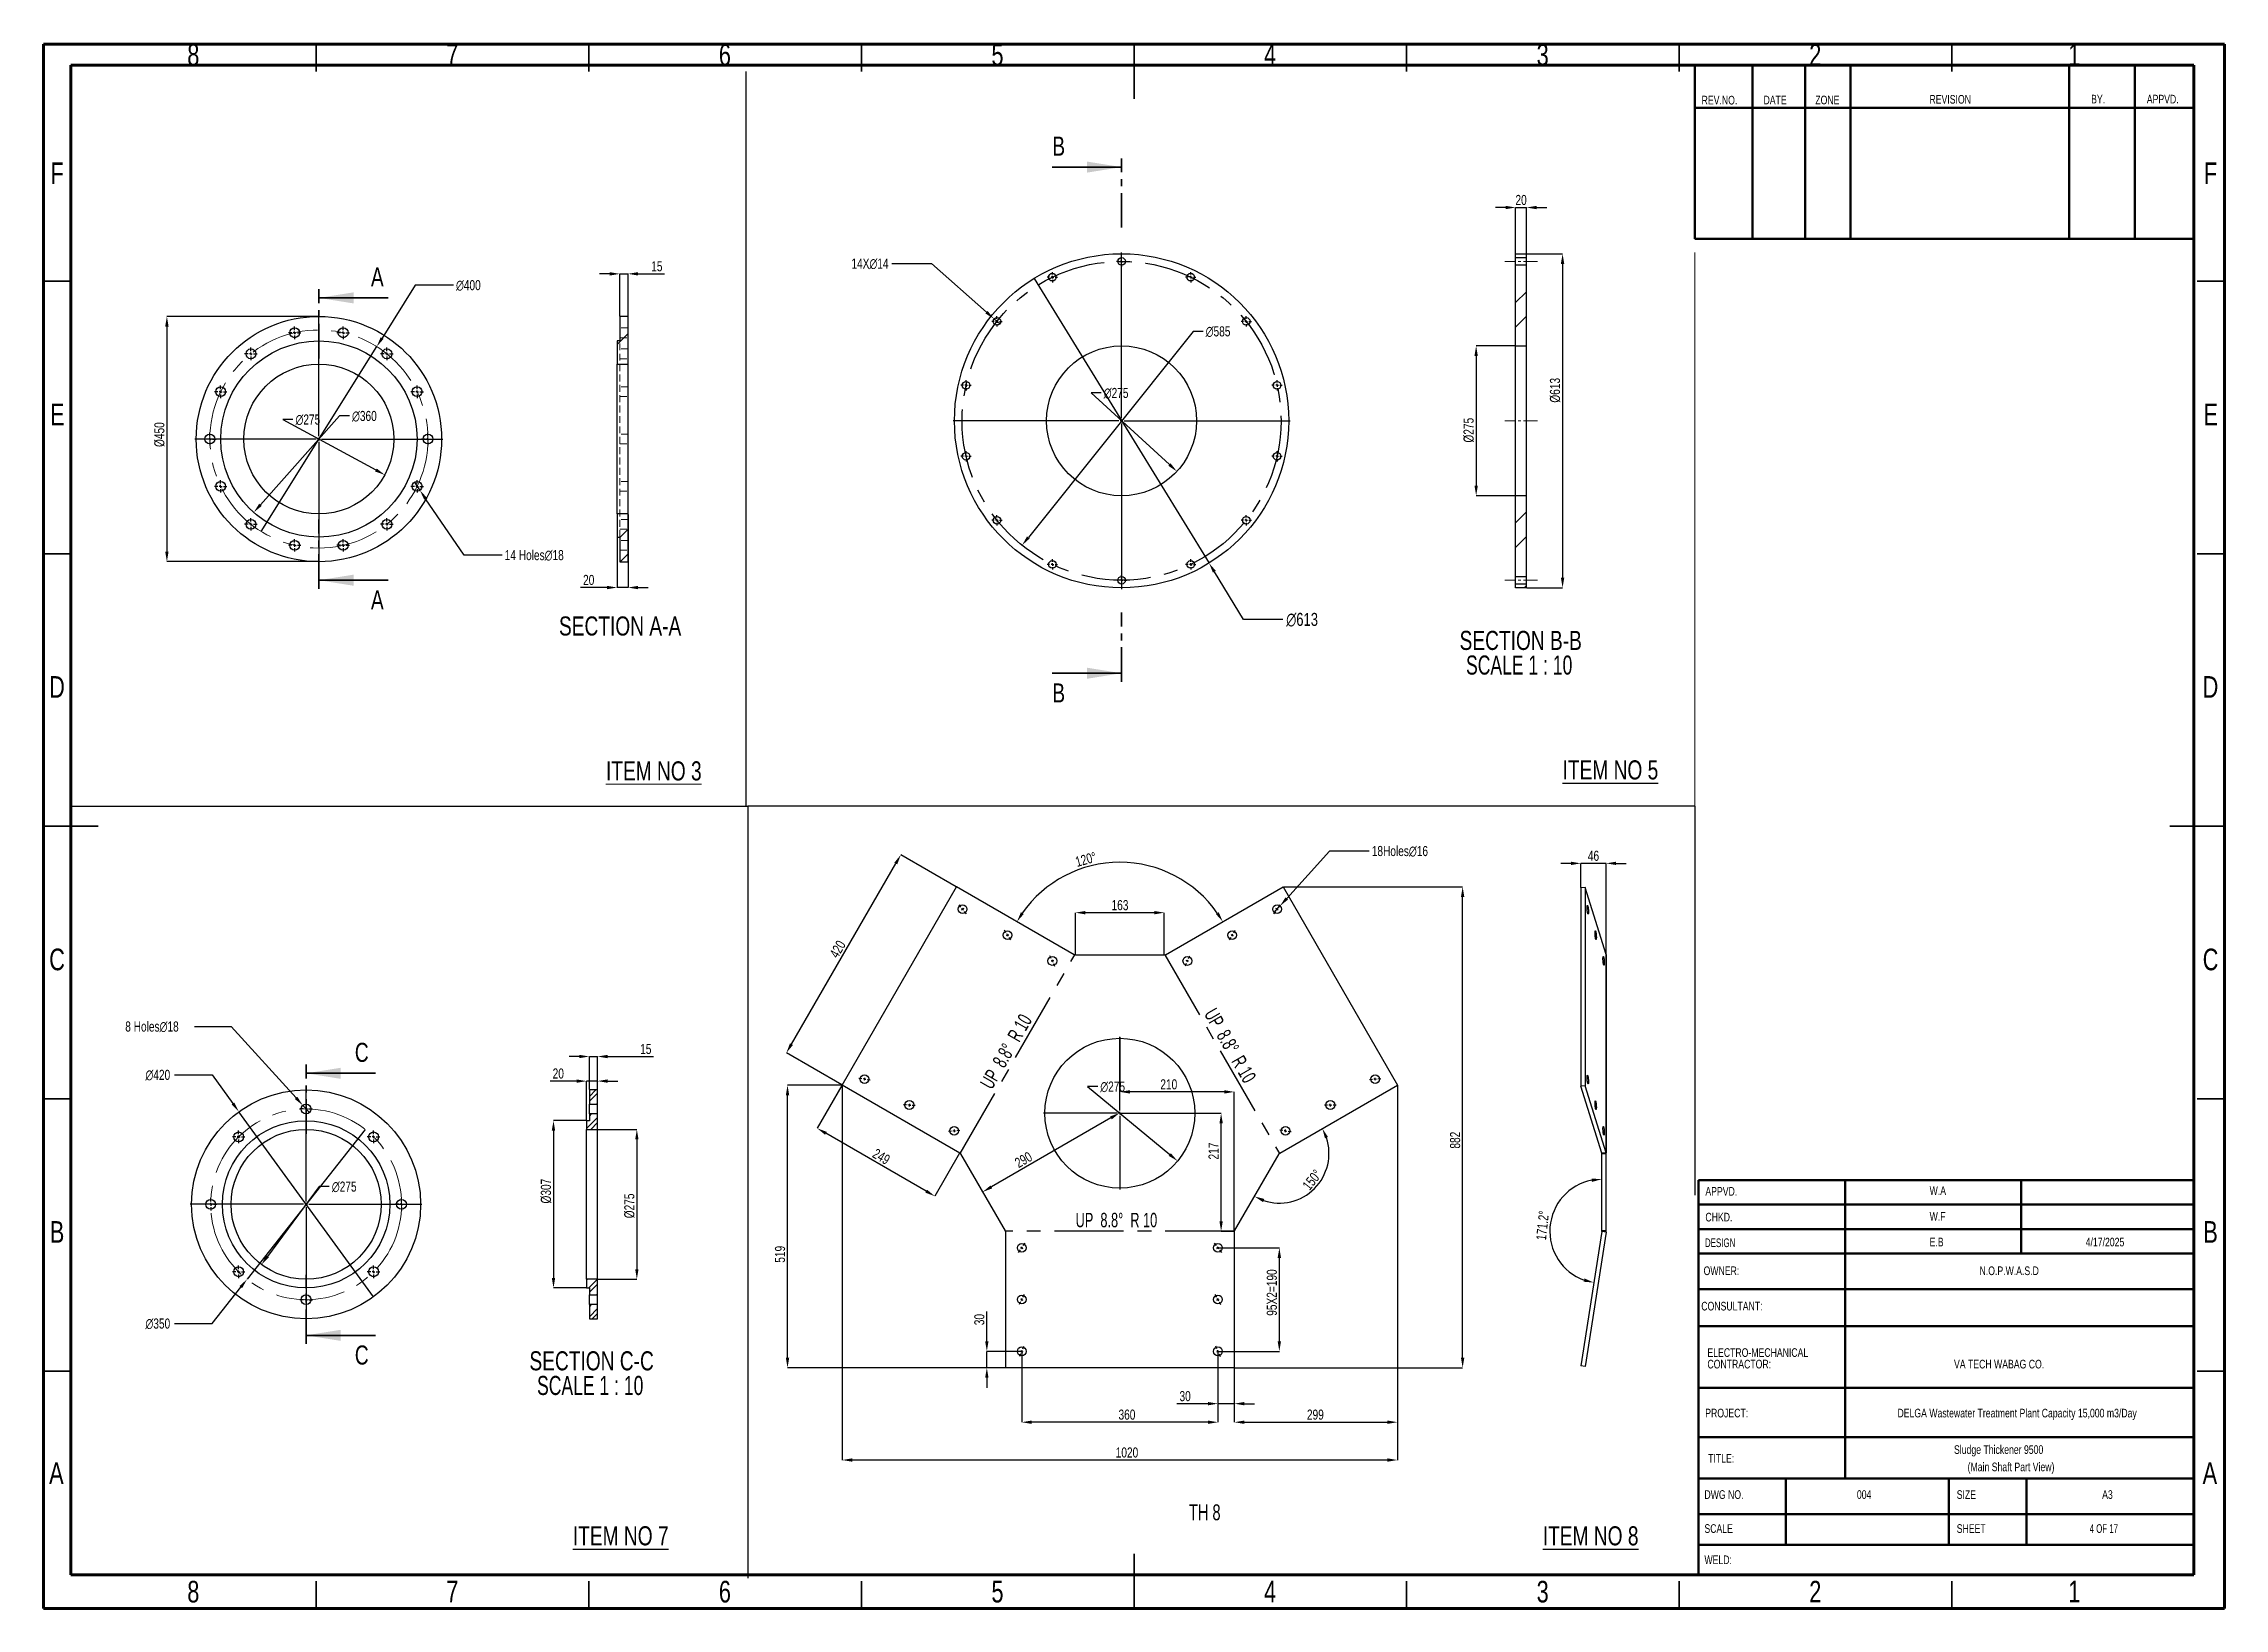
# Model space of a CAD drawing. Header units: millimetres. Extents: x 122 to 2816, y -707 to 556.
# Drawn here: x 1490.1 to 1890.1, y 90 to 377.1 of the extents above; entities that cross this region are included whole.
import ezdxf

# ---------------------------------------------------------------- set-up
doc = ezdxf.new("R2010")
doc.units = ezdxf.units.MM
doc.header["$PDSIZE"] = -1
for name, pattern in [('CENTER', [10.16, 6.35, -1.27, 1.27, -1.27]), ('CENTERX2', [20.32, 12.7, -2.54, 2.54, -2.54]), ('HIDDEN', [1.905, 1.27, -0.635])]:
    doc.linetypes.add(name, pattern=pattern)
doc.layers.add('FORMAT', color=7, linetype='Continuous')
doc.styles.add('SLDTEXTSTYLE10', font='TXT', dxfattribs={"width": 0.6875})
doc.styles.add('SLDTEXTSTYLE11', font='TXT', dxfattribs={"width": 0.660714})
doc.styles.add('SLDTEXTSTYLE6', font='TXT', dxfattribs={"width": 0.687299})
doc.styles.add('SLDTEXTSTYLE7', font='TXT', dxfattribs={"width": 0.75})
doc.styles.add('SLDTEXTSTYLE8', font='TXT', dxfattribs={"width": 0.678571})
doc.dimstyles.new('SLDDIMSTYLE17', dxfattribs={"dimtxt": 1.852083, "dimasz": 1.852083, "dimexe": 0, "dimexo": 0.625, "dimgap": 0.463021, "dimtad": 1, "dimdec": 0, "dimlfac": 10, "dimrnd": 1e-09, "dimzin": 12, "dimtxsty": 'SLDTEXTSTYLE7', "dimblk1": 'NONE', "dimsah": 1, "dimcen": 0, "dimazin": 3, "dimtfac": 1, "dimtdec": 0, "dimtmove": 0, "dimatfit": 3, "dimldrblk": 'NONE', "dimfrac": 2, "dimtzin": 12})
doc.dimstyles.new('SLDDIMSTYLE18', dxfattribs={"dimtxt": 1.852083, "dimasz": 1.852083, "dimexe": 0, "dimexo": 0.625, "dimgap": 0.463021, "dimtad": 1, "dimdec": 0, "dimlfac": 10, "dimrnd": 1e-09, "dimzin": 12, "dimtxsty": 'SLDTEXTSTYLE7', "dimsah": 1, "dimcen": 2.5, "dimazin": 3, "dimtfac": 1, "dimtdec": 0, "dimtmove": 0, "dimatfit": 3, "dimfrac": 2, "dimtzin": 12})
doc.dimstyles.new('SLDDIMSTYLE19', dxfattribs={"dimtxt": 1.852083, "dimasz": 1.852083, "dimexe": 0, "dimexo": 0.625, "dimgap": 0.463021, "dimtad": 1, "dimdec": 0, "dimlfac": 10, "dimrnd": 1e-09, "dimzin": 12, "dimtxsty": 'SLDTEXTSTYLE7', "dimsah": 1, "dimcen": 0, "dimazin": 3, "dimtfac": 1, "dimtdec": 0, "dimtmove": 0, "dimatfit": 3, "dimfrac": 2, "dimtzin": 12})
doc.dimstyles.new('SLDDIMSTYLE20', dxfattribs={"dimtxt": 1.852083, "dimasz": 1.852083, "dimexe": 0, "dimexo": 0.625, "dimgap": 0.463021, "dimtad": 1, "dimdec": 0, "dimlfac": 10, "dimrnd": 1e-09, "dimzin": 12, "dimtxsty": 'SLDTEXTSTYLE7', "dimblk1": 'NONE', "dimsah": 1, "dimcen": 0, "dimazin": 3, "dimtfac": 1, "dimtdec": 0, "dimtmove": 0, "dimatfit": 3, "dimldrblk": 'NONE', "dimfrac": 2, "dimtzin": 12})
doc.dimstyles.new('SLDDIMSTYLE21', dxfattribs={"dimtxt": 1.852083, "dimasz": 1.852083, "dimexe": 0, "dimexo": 0.625, "dimgap": 0.463021, "dimtad": 1, "dimdec": 0, "dimlfac": 10, "dimrnd": 1e-09, "dimzin": 12, "dimtxsty": 'SLDTEXTSTYLE7', "dimsah": 1, "dimcen": 2.5, "dimazin": 3, "dimtfac": 1, "dimtdec": 0, "dimtmove": 0, "dimatfit": 0, "dimfrac": 2, "dimtzin": 12})
doc.dimstyles.new('SLDDIMSTYLE22', dxfattribs={"dimtxt": 2.38125, "dimasz": 1.852083, "dimexe": 0, "dimexo": 0.625, "dimgap": 0.595313, "dimtad": 1, "dimdec": 0, "dimlfac": 10, "dimrnd": 1e-09, "dimzin": 12, "dimtxsty": 'SLDTEXTSTYLE7', "dimblk1": 'NONE', "dimsah": 1, "dimcen": 0, "dimazin": 3, "dimtfac": 1, "dimtdec": 0, "dimtmove": 0, "dimatfit": 3, "dimldrblk": 'NONE', "dimfrac": 2, "dimtzin": 12})
doc.dimstyles.new('SLDDIMSTYLE23', dxfattribs={"dimtxt": 1.852083, "dimasz": 1.852083, "dimexe": 0, "dimexo": 0.625, "dimgap": 0.463021, "dimtad": 1, "dimlfac": 10, "dimzin": 12, "dimtxsty": 'SLDTEXTSTYLE7', "dimsah": 1, "dimcen": 2.5, "dimazin": 3, "dimtfac": 1, "dimtmove": 0, "dimatfit": 3, "dimfrac": 2, "dimtzin": 12})
pattern_1 = [(45, (1475.141, 84.997), (-6.7352, 6.7352), []), (45, (1479.631, 84.997), (-6.7352, 6.7352), [])]
pattern_2 = [(45, (1475.1408, 84.997), (-1.347038, 1.347038), []), (45, (1476.0388, 84.997), (-1.347038, 1.347038), [])]

msp = doc.modelspace()

# ---------------------------------------------------------------- texts
at = {"color": 7, "linetype": 'Continuous', "lineweight": 0}
for s, insert, char_height, attachment_point, style in [('8', (1517.600812, 377.05706), 3.96875, 2, 'SLDTEXTSTYLE7'), ('7', (1565.100812, 377.05706), 3.96875, 2, 'SLDTEXTSTYLE7'), ('6', (1615.100812, 377.05706), 3.96875, 2, 'SLDTEXTSTYLE7'), ('5', (1665.100812, 377.05706), 3.96875, 2, 'SLDTEXTSTYLE7'), ('4', (1715.100812, 377.05706), 3.96875, 2, 'SLDTEXTSTYLE7'), ('3', (1765.100812, 377.05706), 3.96875, 2, 'SLDTEXTSTYLE7'), ('2', (1815.100812, 377.05706), 3.96875, 2, 'SLDTEXTSTYLE7'), ('1', (1862.600812, 377.05706), 3.96875, 2, 'SLDTEXTSTYLE7'), ('REV.NO.', (1794.256899, 367.533014), 1.5875, 1, 'SLDTEXTSTYLE7'), ('DATE', (1805.609821, 367.562291), 1.5875, 1, 'SLDTEXTSTYLE7'), ('ZONE', (1815.108146, 367.562291), 1.5875, 1, 'SLDTEXTSTYLE7'), ('REVISION', (1836.04868, 367.689432), 1.5875, 1, 'SLDTEXTSTYLE7'), ('BY.', (1865.701824, 367.718709), 1.5875, 1, 'SLDTEXTSTYLE7'), ('APPVD.', (1875.912815, 367.718709), 1.5875, 1, 'SLDTEXTSTYLE7'), ('F', (1492.598515, 355.30706), 3.96875, 2, 'SLDTEXTSTYLE7'), ('F', (1887.598515, 355.30706), 3.96875, 2, 'SLDTEXTSTYLE7'), ('E', (1492.648583, 311.05706), 3.96875, 2, 'SLDTEXTSTYLE7'), ('E', (1887.648583, 311.05706), 3.96875, 2, 'SLDTEXTSTYLE7'), ('D', (1492.593462, 261.05706), 3.96875, 2, 'SLDTEXTSTYLE7'), ('D', (1887.593462, 261.05706), 3.96875, 2, 'SLDTEXTSTYLE7'), ('\\LITEM NO 3', (1593.285489, 245.417838), 3.5, 1, 'SLDTEXTSTYLE7'), ('C', (1492.599433, 211.05706), 3.96875, 2, 'SLDTEXTSTYLE7'), ('C', (1887.599433, 211.05706), 3.96875, 2, 'SLDTEXTSTYLE7'), ('APPVD.', (1794.945547, 167.315906), 1.5875, 1, 'SLDTEXTSTYLE7'), ('W.A', (1836.078984, 167.447778), 1.5875, 1, 'SLDTEXTSTYLE7'), ('B', (1492.611376, 161.05706), 3.96875, 2, 'SLDTEXTSTYLE7'), ('CHKD.', (1794.945547, 162.582203), 1.5875, 1, 'SLDTEXTSTYLE7'), ('W.F', (1836.078984, 162.714075), 1.5875, 1, 'SLDTEXTSTYLE7'), ('B', (1887.611376, 161.05706), 3.96875, 2, 'SLDTEXTSTYLE7'), ('DESIGN', (1794.859227, 157.880397), 1.5875, 1, 'SLDTEXTSTYLE6'), ('E.B', (1836.078984, 158.012269), 1.5875, 1, 'SLDTEXTSTYLE7'), ('OWNER:', (1794.613899, 152.739524), 1.5875, 1, 'SLDTEXTSTYLE7'), ('CONSULTANT:', (1794.194725, 146.250943), 1.5875, 1, 'SLDTEXTSTYLE7'), ('PROJECT:', (1794.919805, 126.627511), 1.5875, 1, 'SLDTEXTSTYLE7'), ('Sludge Thickener 9500', (1840.549903, 119.930623), 1.5875, 1, 'SLDTEXTSTYLE7'), ('A', (1492.480463, 116.80706), 3.96875, 2, 'SLDTEXTSTYLE7'), ('TITLE:', (1795.46661, 118.307843), 1.5875, 1, 'SLDTEXTSTYLE7'), ('A', (1887.480463, 116.80706), 3.96875, 2, 'SLDTEXTSTYLE7'), ('DWG NO.', (1794.772263, 111.680462), 1.5875, 1, 'SLDTEXTSTYLE7'), ('SIZE', (1841.048048, 111.680462), 1.5875, 1, 'SLDTEXTSTYLE7'), ('SCALE', (1794.772263, 105.444113), 1.5875, 1, 'SLDTEXTSTYLE7'), ('SHEET', (1841.048048, 105.444113), 1.5875, 1, 'SLDTEXTSTYLE7'), ('WELD:', (1794.772263, 99.704355), 1.5875, 1, 'SLDTEXTSTYLE7'), ('8', (1517.600812, 95.05706), 3.96875, 2, 'SLDTEXTSTYLE7'), ('7', (1565.100812, 95.05706), 3.96875, 2, 'SLDTEXTSTYLE7'), ('6', (1615.100812, 95.05706), 3.96875, 2, 'SLDTEXTSTYLE7'), ('5', (1665.100812, 95.05706), 3.96875, 2, 'SLDTEXTSTYLE7'), ('4', (1715.100812, 95.05706), 3.96875, 2, 'SLDTEXTSTYLE7'), ('3', (1765.100812, 95.05706), 3.96875, 2, 'SLDTEXTSTYLE7'), ('2', (1815.100812, 95.05706), 3.96875, 2, 'SLDTEXTSTYLE7'), ('1', (1862.600812, 95.05706), 3.96875, 2, 'SLDTEXTSTYLE7')]:
    msp.add_mtext(s, dxfattribs=dict(at, insert=insert, char_height=char_height, attachment_point=attachment_point, style=style))
at = {"color": 7, "linetype": 'Continuous', "char_height": 3.5, "attachment_point": 1, "style": 'SLDTEXTSTYLE7'}
for s, insert in [('B', (1675.16035, 360.052633)), ('A', (1550.177185, 336.052951)), ('A', (1550.177185, 276.792554)), ('B', (1675.16035, 259.722214)), ('C', (1547.221394, 193.774279)), ('C', (1547.221394, 138.233882))]:
    msp.add_mtext(s, dxfattribs=dict(at, insert=insert))
at = {"layer": 'FORMAT'}
for s, insert, char_height, attachment_point, style in [('SECTION A-A', (1595.880139, 272.007052), 3.5, 2, 'SLDTEXTSTYLE7'), ('\\LITEM NO 5', (1768.75094, 245.604547), 3.5, 1, 'SLDTEXTSTYLE7'), ('UP  8.8°  R 10', (1686.912831, 162.576594), 2.64583333, 2, 'SLDTEXTSTYLE11'), ('4/17/2025', (1864.702215, 158.012269), 1.5875, 1, 'SLDTEXTSTYLE7'), ('N.O.P.W.A.S.D', (1845.231561, 152.739524), 1.5875, 1, 'SLDTEXTSTYLE7'), ('VA TECH WABAG CO.', (1840.549903, 135.613015), 1.5875, 1, 'SLDTEXTSTYLE7'), ('DELGA Wastewater Treatment Plant Capacity 15,000 m3/Day', (1852.125972, 126.627511), 1.5875, 2, 'SLDTEXTSTYLE7'), ('(Main Shaft Part View)', (1851.006706, 116.749067), 1.5875, 2, 'SLDTEXTSTYLE7'), ('TH 8', (1700.22221, 109.078643), 2.9104167, 1, 'SLDTEXTSTYLE10'), ('004', (1822.733628, 111.680462), 1.5875, 1, 'SLDTEXTSTYLE7'), ('A3', (1867.720562, 111.680462), 1.5875, 1, 'SLDTEXTSTYLE7'), ('\\LITEM NO 7', (1587.218015, 105.063319), 3.5, 1, 'SLDTEXTSTYLE7'), ('\\LITEM NO 8', (1765.123529, 105.063319), 3.5, 1, 'SLDTEXTSTYLE7'), ('4 OF 17', (1865.429344, 105.444113), 1.5875, 1, 'SLDTEXTSTYLE8')]:
    msp.add_mtext(s, dxfattribs=dict(at, insert=insert, char_height=char_height, attachment_point=attachment_point, style=style))
at = {"layer": 'FORMAT', "char_height": 2.64583333, "attachment_point": 2, "style": 'SLDTEXTSTYLE11'}
for insert, rotation in [((1708.93553, 193.933475), 300), ((1665.520355, 192.841896), 60)]:
    msp.add_mtext('UP  8.8°  R 10', dxfattribs=dict(at, insert=insert, rotation=rotation))

# ---------------------------------------------------------------- blocks, each defined once
blk = doc.blocks.new('SW_NOTE_0_51')
at = {"color": 0, "linetype": 'Continuous', "lineweight": 0, "char_height": 1.5875, "attachment_point": 1, "style": 'SLDTEXTSTYLE7'}
for s, insert in [('ELECTRO-MECHANICAL', (0, 2.05)), ('CONTRACTOR:', (0, -0.07))]:
    blk.add_mtext(s, dxfattribs=dict(at, insert=insert))
blk = doc.blocks.new('*D1113')
at = {"layer": 'Defpoints', "color": 0}
for p in [(1551.24, 321.51), (1530.02, 287.6)]:
    blk.add_point(p, dxfattribs=at)
at = {"layer": 'FORMAT', "color": 0, "lineweight": -2}
for p, q in [((1558.3, 332.79), (1552.22, 323.08)), ((1565.32, 332.79), (1558.3, 332.79)), ((1530.02, 287.6), (1551.24, 321.51))]:
    blk.add_line(p, q, dxfattribs=at)
at = {"layer": 'FORMAT', "color": 0}
blk.add_solid([(1551.96, 323.24), (1552.48, 322.92), (1551.24, 321.51)], dxfattribs=at)
at = {"layer": 'FORMAT', "color": 0, "insert": (1565.78, 333.72), "char_height": 1.852, "attachment_point": 1, "style": 'SLDTEXTSTYLE7'}
blk.add_mtext('\\A1;∅400', dxfattribs=at)
blk = doc.blocks.new('_None')
blk = doc.blocks.new('*D1114')
at = {"layer": 'Defpoints', "color": 0}
for p in [(1540.63, 327.06), (1512.75, 282.06), (1540.63, 282.06)]:
    blk.add_point(p, dxfattribs=at)
at = {"layer": 'FORMAT', "color": 0, "lineweight": -2}
for p, q in [((1540.57, 327.06), (1512.75, 327.06)), ((1512.75, 325.2), (1512.75, 283.91)), ((1540.57, 282.06), (1512.75, 282.06))]:
    blk.add_line(p, q, dxfattribs=at)
at = {"layer": 'FORMAT', "color": 0}
for points in [[(1512.44, 325.2), (1513.06, 325.2), (1512.75, 327.06)], [(1512.44, 283.91), (1513.06, 283.91), (1512.75, 282.06)]]:
    blk.add_solid(points, dxfattribs=at)
at = {"layer": 'FORMAT', "color": 0, "insert": (1510.44, 305.37), "char_height": 1.852, "attachment_point": 2, "rotation": 90, "style": 'SLDTEXTSTYLE7'}
blk.add_mtext('\\A1;%%c450', dxfattribs=at)
blk = doc.blocks.new('*D1115')
at = {"layer": 'Defpoints', "color": 0}
for p in [(1552.58, 318.02), (1528.68, 291.1)]:
    blk.add_point(p, dxfattribs=at)
at = {"layer": 'FORMAT', "color": 0, "lineweight": -2}
for p, q in [((1544.39, 308.79), (1529.91, 292.48)), ((1546.25, 308.79), (1544.39, 308.79))]:
    blk.add_line(p, q, dxfattribs=at)
at = {"layer": 'FORMAT', "color": 0}
blk.add_solid([(1529.68, 292.69), (1530.14, 292.28), (1528.68, 291.1)], dxfattribs=at)
at = {"layer": 'FORMAT', "color": 0, "insert": (1546.71, 309.72), "char_height": 1.852, "attachment_point": 1, "style": 'SLDTEXTSTYLE7'}
blk.add_mtext('\\A1;∅360', dxfattribs=at)
blk = doc.blocks.new('*D1116')
at = {"layer": 'Defpoints', "color": 0}
for p in [(1528.55, 311.12), (1552.71, 297.99)]:
    blk.add_point(p, dxfattribs=at)
at = {"layer": 'FORMAT', "color": 0, "lineweight": -2}
for p, q in [((1535.88, 308.14), (1534.03, 308.14)), ((1534.03, 308.14), (1551.09, 298.88))]:
    blk.add_line(p, q, dxfattribs=at)
at = {"layer": 'FORMAT', "color": 0}
blk.add_solid([(1551.23, 299.15), (1550.94, 298.6), (1552.71, 297.99)], dxfattribs=at)
at = {"layer": 'FORMAT', "color": 0, "insert": (1536.34, 309.07), "char_height": 1.852, "attachment_point": 1, "style": 'SLDTEXTSTYLE7'}
blk.add_mtext('\\A1;∅275', dxfattribs=at)
blk = doc.blocks.new('*D1117')
at = {"layer": 'Defpoints', "color": 0}
for p in [(1558.14, 296.62), (1559.16, 295.14)]:
    blk.add_point(p, dxfattribs=at)
at = {"layer": 'FORMAT', "color": 0, "lineweight": -2}
for p, q in [((1558.14, 296.62), (1559.16, 295.14)), ((1567.3, 283.26), (1560.21, 293.61)), ((1574.24, 283.26), (1567.3, 283.26))]:
    blk.add_line(p, q, dxfattribs=at)
at = {"layer": 'FORMAT', "color": 0}
blk.add_solid([(1560.46, 293.78), (1559.95, 293.43), (1559.16, 295.14)], dxfattribs=at)
at = {"layer": 'FORMAT', "color": 0, "insert": (1574.71, 284.19), "char_height": 1.8521, "attachment_point": 1, "style": 'SLDTEXTSTYLE7'}
blk.add_mtext('\\A1;14 Holes∅18', dxfattribs=at)
blk = doc.blocks.new('SW_CENTERMARKSYMBOL_1')
at = {"layer": 'FORMAT', "color": 0}
for p, q in [((0, 0.5), (0, 22.75)), ((-0.5, 0), (-22.75, 0)), ((0, 0), (-0.25, 0)), ((0, 0), (0, 0.25)), ((0, 0), (0, -0.25)), ((0, 0), (0.25, 0)), ((0.5, 0), (22.75, 0)), ((0, -0.5), (0, -22.75))]:
    blk.add_line(p, q, dxfattribs=at)
blk = doc.blocks.new('SW_CENTERMARKSYMBOL_2')
at = {"layer": 'FORMAT', "color": 0}
for p, q in [((-0.5, 0), (-1.15, 0)), ((0, 0), (-0.25, 0)), ((0, 0.5), (0, 1.15)), ((0, 0), (0, 0.25)), ((0, 0), (0, -0.25)), ((0, 0), (0.25, 0)), ((0.5, 0), (1.15, 0)), ((0, -0.5), (0, -1.15))]:
    blk.add_line(p, q, dxfattribs=at)
blk = doc.blocks.new('SW_CENTERMARKSYMBOL_3')
at = {"layer": 'FORMAT', "color": 0}
for p, q in [((-0.5, 0), (-1.15, 0)), ((0, 0), (-0.25, 0)), ((0, 0.5), (0, 1.15)), ((0, 0), (0, 0.25)), ((0, 0), (0, -0.25)), ((0, 0), (0.25, 0)), ((0.5, 0), (1.15, 0)), ((0, -0.5), (0, -1.15))]:
    blk.add_line(p, q, dxfattribs=at)
blk = doc.blocks.new('SW_CENTERMARKSYMBOL_4')
at = {"layer": 'FORMAT', "color": 0}
for p, q in [((-0.5, 0), (-1.15, 0)), ((0, 0), (-0.25, 0)), ((0, 0.5), (0, 1.15)), ((0, 0), (0, 0.25)), ((0, 0), (0, -0.25)), ((0, 0), (0.25, 0)), ((0.5, 0), (1.15, 0)), ((0, -0.5), (0, -1.15))]:
    blk.add_line(p, q, dxfattribs=at)
blk = doc.blocks.new('SW_CENTERMARKSYMBOL_5')
at = {"layer": 'FORMAT', "color": 0}
for p, q in [((-0.5, 0), (-1.15, 0)), ((0, 0), (-0.25, 0)), ((0, 0.5), (0, 1.15)), ((0, 0), (0, 0.25)), ((0, 0), (0, -0.25)), ((0, 0), (0.25, 0)), ((0.5, 0), (1.15, 0)), ((0, -0.5), (0, -1.15))]:
    blk.add_line(p, q, dxfattribs=at)
blk = doc.blocks.new('SW_CENTERMARKSYMBOL_6')
at = {"layer": 'FORMAT', "color": 0}
for p, q in [((-0.5, 0), (-1.15, 0)), ((0, 0), (-0.25, 0)), ((0, 0.5), (0, 1.15)), ((0, 0), (0, 0.25)), ((0, 0), (0, -0.25)), ((0, 0), (0.25, 0)), ((0.5, 0), (1.15, 0)), ((0, -0.5), (0, -1.15))]:
    blk.add_line(p, q, dxfattribs=at)
blk = doc.blocks.new('SW_CENTERMARKSYMBOL_7')
at = {"layer": 'FORMAT', "color": 0}
for p, q in [((-0.5, 0), (-1.15, 0)), ((0, 0), (-0.25, 0)), ((0, 0.5), (0, 1.15)), ((0, 0), (0, 0.25)), ((0, 0), (0, -0.25)), ((0, 0), (0.25, 0)), ((0.5, 0), (1.15, 0)), ((0, -0.5), (0, -1.15))]:
    blk.add_line(p, q, dxfattribs=at)
blk = doc.blocks.new('SW_CENTERMARKSYMBOL_8')
at = {"layer": 'FORMAT', "color": 0}
for p, q in [((-0.5, 0), (-1.15, 0)), ((0, 0), (-0.25, 0)), ((0, 0.5), (0, 1.15)), ((0, 0), (0, 0.25)), ((0, 0), (0, -0.25)), ((0, 0), (0.25, 0)), ((0.5, 0), (1.15, 0)), ((0, -0.5), (0, -1.15))]:
    blk.add_line(p, q, dxfattribs=at)
blk = doc.blocks.new('SW_CENTERMARKSYMBOL_9')
at = {"layer": 'FORMAT', "color": 0}
for p, q in [((-0.5, 0), (-1.15, 0)), ((0, 0), (-0.25, 0)), ((0, 0.5), (0, 1.15)), ((0, 0), (0, 0.25)), ((0, 0), (0, -0.25)), ((0, 0), (0.25, 0)), ((0.5, 0), (1.15, 0)), ((0, -0.5), (0, -1.15))]:
    blk.add_line(p, q, dxfattribs=at)
blk = doc.blocks.new('SW_CENTERMARKSYMBOL_10')
at = {"layer": 'FORMAT', "color": 0}
for p, q in [((-0.5, 0), (-1.15, 0)), ((0, 0), (-0.25, 0)), ((0, 0.5), (0, 1.15)), ((0, 0), (0, 0.25)), ((0, 0), (0, -0.25)), ((0, 0), (0.25, 0)), ((0.5, 0), (1.15, 0)), ((0, -0.5), (0, -1.15))]:
    blk.add_line(p, q, dxfattribs=at)
blk = doc.blocks.new('SW_CENTERMARKSYMBOL_11')
at = {"layer": 'FORMAT', "color": 0}
for p, q in [((-0.5, 0), (-1.15, 0)), ((0, 0), (-0.25, 0)), ((0, 0.5), (0, 1.15)), ((0, 0), (0, 0.25)), ((0, 0), (0, -0.25)), ((0, 0), (0.25, 0)), ((0.5, 0), (1.15, 0)), ((0, -0.5), (0, -1.15))]:
    blk.add_line(p, q, dxfattribs=at)
blk = doc.blocks.new('SW_CENTERMARKSYMBOL_12')
at = {"layer": 'FORMAT', "color": 0}
for p, q in [((-0.5, 0), (-1.15, 0)), ((0, 0), (-0.25, 0)), ((0, 0.5), (0, 1.15)), ((0, 0), (0, 0.25)), ((0, 0), (0, -0.25)), ((0, 0), (0.25, 0)), ((0.5, 0), (1.15, 0)), ((0, -0.5), (0, -1.15))]:
    blk.add_line(p, q, dxfattribs=at)
blk = doc.blocks.new('SW_CENTERMARKSYMBOL_13')
at = {"layer": 'FORMAT', "color": 0}
for p, q in [((-0.5, 0), (-1.15, 0)), ((0, 0), (-0.25, 0)), ((0, 0.5), (0, 1.15)), ((0, 0), (0, 0.25)), ((0, 0), (0, -0.25)), ((0, 0), (0.25, 0)), ((0.5, 0), (1.15, 0)), ((0, -0.5), (0, -1.15))]:
    blk.add_line(p, q, dxfattribs=at)
blk = doc.blocks.new('SW_CENTERMARKSYMBOL_14')
at = {"layer": 'FORMAT', "color": 0}
for p, q in [((-0.5, 0), (-1.15, 0)), ((0, 0), (-0.25, 0)), ((0, 0.5), (0, 1.15)), ((0, 0), (0, 0.25)), ((0, 0), (0, -0.25)), ((0, 0), (0.25, 0)), ((0.5, 0), (1.15, 0)), ((0, -0.5), (0, -1.15))]:
    blk.add_line(p, q, dxfattribs=at)
blk = doc.blocks.new('SW_CENTERMARKSYMBOL_15')
at = {"layer": 'FORMAT', "color": 0}
for p, q in [((-0.5, 0), (-1.15, 0)), ((0, 0), (-0.25, 0)), ((0, 0.5), (0, 1.15)), ((0, 0), (0, 0.25)), ((0, 0), (0, -0.25)), ((0, 0), (0.25, 0)), ((0.5, 0), (1.15, 0)), ((0, -0.5), (0, -1.15))]:
    blk.add_line(p, q, dxfattribs=at)
blk = doc.blocks.new('*D1118')
at = {"layer": 'Defpoints', "color": 0}
for p in [(1595.33, 290.81), (1597.33, 290.81), (1595.33, 277.31)]:
    blk.add_point(p, dxfattribs=at)
at = {"layer": 'FORMAT', "color": 0, "lineweight": -2}
for p, q in [((1595.33, 290.74), (1595.33, 277.31)), ((1597.33, 290.74), (1597.33, 277.31)), ((1593.48, 277.31), (1588.62, 277.31)), ((1597.33, 277.31), (1595.33, 277.31)), ((1599.18, 277.31), (1601.04, 277.31))]:
    blk.add_line(p, q, dxfattribs=at)
at = {"layer": 'FORMAT', "color": 0}
for points in [[(1593.48, 277.62), (1593.48, 277), (1595.33, 277.31)], [(1599.18, 277.62), (1599.18, 277), (1597.33, 277.31)]]:
    blk.add_solid(points, dxfattribs=at)
at = {"layer": 'FORMAT', "color": 0, "insert": (1590.12, 279.63), "char_height": 1.852, "attachment_point": 2, "style": 'SLDTEXTSTYLE7'}
blk.add_mtext('\\A1;20', dxfattribs=at)
blk = doc.blocks.new('*D1119')
at = {"layer": 'Defpoints', "color": 0}
for p in [(1595.83, 334.87), (1595.83, 327.06), (1597.33, 327.06)]:
    blk.add_point(p, dxfattribs=at)
at = {"layer": 'FORMAT', "color": 0, "lineweight": -2}
for p, q in [((1593.98, 334.87), (1592.13, 334.87)), ((1595.83, 327.12), (1595.83, 334.87)), ((1595.83, 334.87), (1597.33, 334.87)), ((1597.33, 327.12), (1597.33, 334.87)), ((1599.18, 334.87), (1604.01, 334.87))]:
    blk.add_line(p, q, dxfattribs=at)
at = {"layer": 'FORMAT', "color": 0}
for points in [[(1593.98, 335.18), (1593.98, 334.56), (1595.83, 334.87)], [(1599.18, 335.18), (1599.18, 334.56), (1597.33, 334.87)]]:
    blk.add_solid(points, dxfattribs=at)
at = {"layer": 'FORMAT', "color": 0, "insert": (1602.62, 337.19), "char_height": 1.852, "attachment_point": 2, "style": 'SLDTEXTSTYLE7'}
blk.add_mtext('\\A1;15', dxfattribs=at)
blk = doc.blocks.new('*D1120')
at = {"layer": 'Defpoints', "color": 0}
for p in [(1706.12, 330.75), (1669.6, 285.05)]:
    blk.add_point(p, dxfattribs=at)
at = {"layer": 'FORMAT', "color": 0, "lineweight": -2}
for p, q in [((1700.97, 324.31), (1670.76, 286.5)), ((1702.82, 324.31), (1700.97, 324.31))]:
    blk.add_line(p, q, dxfattribs=at)
at = {"layer": 'FORMAT', "color": 0}
blk.add_solid([(1670.52, 286.69), (1671, 286.31), (1669.6, 285.05)], dxfattribs=at)
at = {"layer": 'FORMAT', "color": 0, "insert": (1703.29, 325.24), "char_height": 1.852, "attachment_point": 1, "style": 'SLDTEXTSTYLE7'}
blk.add_mtext('\\A1;∅585', dxfattribs=at)
blk = doc.blocks.new('*D1121')
at = {"layer": 'Defpoints', "color": 0}
for p in [(1671.81, 334.02), (1703.91, 281.79)]:
    blk.add_point(p, dxfattribs=at)
at = {"layer": 'FORMAT', "color": 0, "lineweight": -2}
for p, q in [((1671.81, 334.02), (1703.91, 281.79)), ((1710.25, 271.47), (1704.88, 280.21)), ((1717.47, 271.47), (1710.25, 271.47))]:
    blk.add_line(p, q, dxfattribs=at)
at = {"layer": 'FORMAT', "color": 0}
blk.add_solid([(1705.14, 280.38), (1704.62, 280.05), (1703.91, 281.79)], dxfattribs=at)
at = {"layer": 'FORMAT', "color": 0, "insert": (1718.06, 272.66), "char_height": 2.381, "attachment_point": 1, "style": 'SLDTEXTSTYLE7'}
blk.add_mtext('\\A1;∅613', dxfattribs=at)
blk = doc.blocks.new('*D1122')
at = {"layer": 'Defpoints', "color": 0}
for p in [(1664.47, 326.61), (1665.52, 325.68)]:
    blk.add_point(p, dxfattribs=at)
at = {"layer": 'FORMAT', "color": 0, "lineweight": -2}
for p, q in [((1645.72, 336.75), (1653.02, 336.75)), ((1653.02, 336.75), (1663.08, 327.83)), ((1665.52, 325.68), (1664.47, 326.61))]:
    blk.add_line(p, q, dxfattribs=at)
at = {"layer": 'FORMAT', "color": 0}
blk.add_solid([(1663.29, 328.06), (1662.88, 327.6), (1664.47, 326.61)], dxfattribs=at)
at = {"layer": 'FORMAT', "color": 0, "insert": (1638.31, 337.68), "char_height": 1.852, "attachment_point": 1, "style": 'SLDTEXTSTYLE7'}
blk.add_mtext('\\A1;14X∅14', dxfattribs=at)
blk = doc.blocks.new('*D1123')
at = {"layer": 'Defpoints', "color": 0}
for p in [(1677.72, 317.19), (1698.01, 298.62)]:
    blk.add_point(p, dxfattribs=at)
at = {"layer": 'FORMAT', "color": 0, "lineweight": -2}
for p, q in [((1684.13, 313.01), (1682.28, 313.01)), ((1682.28, 313.01), (1696.64, 299.87))]:
    blk.add_line(p, q, dxfattribs=at)
at = {"layer": 'FORMAT', "color": 0}
blk.add_solid([(1696.85, 300.1), (1696.43, 299.65), (1698.01, 298.62)], dxfattribs=at)
at = {"layer": 'FORMAT', "color": 0, "insert": (1684.59, 313.94), "char_height": 1.852, "attachment_point": 1, "style": 'SLDTEXTSTYLE7'}
blk.add_mtext('\\A1;∅275', dxfattribs=at)
blk = doc.blocks.new('SW_CENTERMARKSYMBOL_16')
at = {"layer": 'FORMAT', "color": 0}
for p, q in [((-0.5, 0), (-0.95, 0)), ((0, 0), (-0.25, 0)), ((0, 0.5), (0, 0.95)), ((0, 0), (0, 0.25)), ((0, 0), (0, -0.25)), ((0, 0), (0.25, 0)), ((0.5, 0), (0.95, 0)), ((0, -0.5), (0, -0.95))]:
    blk.add_line(p, q, dxfattribs=at)
blk = doc.blocks.new('SW_CENTERMARKSYMBOL_17')
at = {"layer": 'FORMAT', "color": 0}
for p, q in [((-0.5, 0), (-0.95, 0)), ((0, 0), (-0.25, 0)), ((0, 0.5), (0, 0.95)), ((0, 0), (0, 0.25)), ((0, 0), (0, -0.25)), ((0, 0), (0.25, 0)), ((0.5, 0), (0.95, 0)), ((0, -0.5), (0, -0.95))]:
    blk.add_line(p, q, dxfattribs=at)
blk = doc.blocks.new('SW_CENTERMARKSYMBOL_18')
at = {"layer": 'FORMAT', "color": 0}
for p, q in [((-0.5, 0), (-0.95, 0)), ((0, 0), (-0.25, 0)), ((0, 0.5), (0, 0.95)), ((0, 0), (0, 0.25)), ((0, 0), (0, -0.25)), ((0, 0), (0.25, 0)), ((0.5, 0), (0.95, 0)), ((0, -0.5), (0, -0.95))]:
    blk.add_line(p, q, dxfattribs=at)
blk = doc.blocks.new('SW_CENTERMARKSYMBOL_19')
at = {"layer": 'FORMAT', "color": 0}
for p, q in [((-0.5, 0), (-0.95, 0)), ((0, 0), (-0.25, 0)), ((0, 0.5), (0, 0.95)), ((0, 0), (0, 0.25)), ((0, 0), (0, -0.25)), ((0, 0), (0.25, 0)), ((0.5, 0), (0.95, 0)), ((0, -0.5), (0, -0.95))]:
    blk.add_line(p, q, dxfattribs=at)
blk = doc.blocks.new('SW_CENTERMARKSYMBOL_20')
at = {"layer": 'FORMAT', "color": 0}
for p, q in [((-0.5, 0), (-0.95, 0)), ((0, 0), (-0.25, 0)), ((0, 0.5), (0, 0.95)), ((0, 0), (0, 0.25)), ((0, 0), (0, -0.25)), ((0, 0), (0.25, 0)), ((0.5, 0), (0.95, 0)), ((0, -0.5), (0, -0.95))]:
    blk.add_line(p, q, dxfattribs=at)
blk = doc.blocks.new('SW_CENTERMARKSYMBOL_21')
at = {"layer": 'FORMAT', "color": 0}
for p, q in [((-0.5, 0), (-0.95, 0)), ((0, 0), (-0.25, 0)), ((0, 0.5), (0, 0.95)), ((0, 0), (0, 0.25)), ((0, 0), (0, -0.25)), ((0, 0), (0.25, 0)), ((0.5, 0), (0.95, 0)), ((0, -0.5), (0, -0.95))]:
    blk.add_line(p, q, dxfattribs=at)
blk = doc.blocks.new('SW_CENTERMARKSYMBOL_22')
at = {"layer": 'FORMAT', "color": 0}
for p, q in [((-0.5, 0), (-0.95, 0)), ((0, 0), (-0.25, 0)), ((0, 0.5), (0, 0.95)), ((0, 0), (0, 0.25)), ((0, 0), (0, -0.25)), ((0, 0), (0.25, 0)), ((0.5, 0), (0.95, 0)), ((0, -0.5), (0, -0.95))]:
    blk.add_line(p, q, dxfattribs=at)
blk = doc.blocks.new('SW_CENTERMARKSYMBOL_23')
at = {"layer": 'FORMAT', "color": 0}
for p, q in [((-0.5, 0), (-0.95, 0)), ((0, 0), (-0.25, 0)), ((0, 0.5), (0, 0.95)), ((0, 0), (0, 0.25)), ((0, 0), (0, -0.25)), ((0, 0), (0.25, 0)), ((0.5, 0), (0.95, 0)), ((0, -0.5), (0, -0.95))]:
    blk.add_line(p, q, dxfattribs=at)
blk = doc.blocks.new('SW_CENTERMARKSYMBOL_24')
at = {"layer": 'FORMAT', "color": 0}
for p, q in [((-0.5, 0), (-0.95, 0)), ((0, 0), (-0.25, 0)), ((0, 0.5), (0, 0.95)), ((0, 0), (0, 0.25)), ((0, 0), (0, -0.25)), ((0, 0), (0.25, 0)), ((0.5, 0), (0.95, 0)), ((0, -0.5), (0, -0.95))]:
    blk.add_line(p, q, dxfattribs=at)
blk = doc.blocks.new('SW_CENTERMARKSYMBOL_25')
at = {"layer": 'FORMAT', "color": 0}
for p, q in [((-0.5, 0), (-0.95, 0)), ((0, 0), (-0.25, 0)), ((0, 0.5), (0, 0.95)), ((0, 0), (0, 0.25)), ((0, 0), (0, -0.25)), ((0, 0), (0.25, 0)), ((0.5, 0), (0.95, 0)), ((0, -0.5), (0, -0.95))]:
    blk.add_line(p, q, dxfattribs=at)
blk = doc.blocks.new('SW_CENTERMARKSYMBOL_26')
at = {"layer": 'FORMAT', "color": 0}
for p, q in [((-0.5, 0), (-0.95, 0)), ((0, 0), (-0.25, 0)), ((0, 0.5), (0, 0.95)), ((0, 0), (0, 0.25)), ((0, 0), (0, -0.25)), ((0, 0), (0.25, 0)), ((0.5, 0), (0.95, 0)), ((0, -0.5), (0, -0.95))]:
    blk.add_line(p, q, dxfattribs=at)
blk = doc.blocks.new('SW_CENTERMARKSYMBOL_27')
at = {"layer": 'FORMAT', "color": 0}
for p, q in [((-0.5, 0), (-0.95, 0)), ((0, 0), (-0.25, 0)), ((0, 0.5), (0, 0.95)), ((0, 0), (0, 0.25)), ((0, 0), (0, -0.25)), ((0, 0), (0.25, 0)), ((0.5, 0), (0.95, 0)), ((0, -0.5), (0, -0.95))]:
    blk.add_line(p, q, dxfattribs=at)
blk = doc.blocks.new('SW_CENTERMARKSYMBOL_28')
at = {"layer": 'FORMAT', "color": 0}
for p, q in [((-0.5, 0), (-0.95, 0)), ((0, 0), (-0.25, 0)), ((0, 0.5), (0, 0.95)), ((0, 0), (0, 0.25)), ((0, 0), (0, -0.25)), ((0, 0), (0.25, 0)), ((0.5, 0), (0.95, 0)), ((0, -0.5), (0, -0.95))]:
    blk.add_line(p, q, dxfattribs=at)
blk = doc.blocks.new('SW_CENTERMARKSYMBOL_29')
at = {"layer": 'FORMAT', "color": 0}
for p, q in [((-0.5, 0), (-0.95, 0)), ((0, 0), (-0.25, 0)), ((0, 0.5), (0, 0.95)), ((0, 0), (0, 0.25)), ((0, 0), (0, -0.25)), ((0, 0), (0.25, 0)), ((0.5, 0), (0.95, 0)), ((0, -0.5), (0, -0.95))]:
    blk.add_line(p, q, dxfattribs=at)
blk = doc.blocks.new('SW_CENTERMARKSYMBOL_30')
at = {"layer": 'FORMAT', "color": 0}
for p, q in [((0, 0.5), (0, 30.9)), ((-0.5, 0), (-30.9, 0)), ((0, 0), (-0.25, 0)), ((0, 0), (0, 0.25)), ((0, 0), (0, -0.25)), ((0, 0), (0.25, 0)), ((0.5, 0), (30.9, 0)), ((0, -0.5), (0, -30.9))]:
    blk.add_line(p, q, dxfattribs=at)
blk = doc.blocks.new('*D1124')
at = {"layer": 'Defpoints', "color": 0}
for p in [(1549.12, 177.88), (1527.45, 150.39)]:
    blk.add_point(p, dxfattribs=at)
at = {"layer": 'FORMAT', "color": 0, "lineweight": -2}
for p, q in [((1549.12, 177.88), (1527.45, 150.39)), ((1521.05, 142.27), (1526.31, 148.94)), ((1514.14, 142.27), (1521.05, 142.27))]:
    blk.add_line(p, q, dxfattribs=at)
at = {"layer": 'FORMAT', "color": 0}
blk.add_solid([(1526.06, 149.13), (1526.55, 148.75), (1527.45, 150.39)], dxfattribs=at)
at = {"layer": 'FORMAT', "color": 0, "insert": (1508.82, 143.19), "char_height": 1.852, "attachment_point": 1, "style": 'SLDTEXTSTYLE7'}
blk.add_mtext('\\A1;∅350', dxfattribs=at)
blk = doc.blocks.new('*D1125')
at = {"layer": 'Defpoints', "color": 0}
for p in [(1525.95, 181.13), (1550.62, 147.14)]:
    blk.add_point(p, dxfattribs=at)
at = {"layer": 'FORMAT', "color": 0, "lineweight": -2}
for p, q in [((1514.14, 187.89), (1521.05, 187.89)), ((1521.05, 187.89), (1524.86, 182.63)), ((1550.62, 147.14), (1525.95, 181.13))]:
    blk.add_line(p, q, dxfattribs=at)
at = {"layer": 'FORMAT', "color": 0}
blk.add_solid([(1525.11, 182.81), (1524.61, 182.45), (1525.95, 181.13)], dxfattribs=at)
at = {"layer": 'FORMAT', "color": 0, "insert": (1508.82, 188.82), "char_height": 1.852, "attachment_point": 1, "style": 'SLDTEXTSTYLE7'}
blk.add_mtext('\\A1;∅420', dxfattribs=at)
blk = doc.blocks.new('*D1126')
at = {"layer": 'Defpoints', "color": 0}
for p in [(1537.68, 182.3), (1538.89, 180.97)]:
    blk.add_point(p, dxfattribs=at)
at = {"layer": 'FORMAT', "color": 0, "lineweight": -2}
for p, q in [((1517.84, 196.76), (1524.57, 196.76)), ((1524.57, 196.76), (1536.44, 183.68)), ((1538.89, 180.97), (1537.68, 182.3))]:
    blk.add_line(p, q, dxfattribs=at)
at = {"layer": 'FORMAT', "color": 0}
blk.add_solid([(1536.67, 183.88), (1536.21, 183.47), (1537.68, 182.3)], dxfattribs=at)
at = {"layer": 'FORMAT', "color": 0, "insert": (1505.11, 197.69), "char_height": 1.8521, "attachment_point": 1, "style": 'SLDTEXTSTYLE7'}
blk.add_mtext('\\A1;8 Holes∅18', dxfattribs=at)
blk = doc.blocks.new('*D1127')
at = {"layer": 'Defpoints', "color": 0}
for p in [(1546.46, 175.19), (1530.11, 153.08)]:
    blk.add_point(p, dxfattribs=at)
at = {"layer": 'FORMAT', "color": 0, "lineweight": -2}
for p, q in [((1540.69, 167.39), (1531.21, 154.57)), ((1542.54, 167.39), (1540.69, 167.39))]:
    blk.add_line(p, q, dxfattribs=at)
at = {"layer": 'FORMAT', "color": 0}
blk.add_solid([(1530.96, 154.76), (1531.46, 154.39), (1530.11, 153.08)], dxfattribs=at)
at = {"layer": 'FORMAT', "color": 0, "insert": (1543.01, 168.32), "char_height": 1.852, "attachment_point": 1, "style": 'SLDTEXTSTYLE7'}
blk.add_mtext('\\A1;∅275', dxfattribs=at)
blk = doc.blocks.new('SW_CENTERMARKSYMBOL_31')
at = {"layer": 'FORMAT', "color": 0}
for p, q in [((0, 0.5), (0, 21.25)), ((-0.5, 0), (-21.25, 0)), ((0, 0), (-0.25, 0)), ((0, 0), (0, 0.25)), ((0, 0), (0, -0.25)), ((0, 0), (0.25, 0)), ((0.5, 0), (21.25, 0)), ((0, -0.5), (0, -21.25))]:
    blk.add_line(p, q, dxfattribs=at)
blk = doc.blocks.new('SW_CENTERMARKSYMBOL_32')
at = {"layer": 'FORMAT', "color": 0}
for p, q in [((-0.5, 0), (-1.15, 0)), ((0, 0), (-0.25, 0)), ((0, 0.5), (0, 1.15)), ((0, 0), (0, 0.25)), ((0, 0), (0, -0.25)), ((0, 0), (0.25, 0)), ((0.5, 0), (1.15, 0)), ((0, -0.5), (0, -1.15))]:
    blk.add_line(p, q, dxfattribs=at)
blk = doc.blocks.new('SW_CENTERMARKSYMBOL_33')
at = {"layer": 'FORMAT', "color": 0}
for p, q in [((-0.5, 0), (-1.15, 0)), ((0, 0), (-0.25, 0)), ((0, 0.5), (0, 1.15)), ((0, 0), (0, 0.25)), ((0, 0), (0, -0.25)), ((0, 0), (0.25, 0)), ((0.5, 0), (1.15, 0)), ((0, -0.5), (0, -1.15))]:
    blk.add_line(p, q, dxfattribs=at)
blk = doc.blocks.new('SW_CENTERMARKSYMBOL_34')
at = {"layer": 'FORMAT', "color": 0}
for p, q in [((-0.5, 0), (-1.15, 0)), ((0, 0), (-0.25, 0)), ((0, 0.5), (0, 1.15)), ((0, 0), (0, 0.25)), ((0, 0), (0, -0.25)), ((0, 0), (0.25, 0)), ((0.5, 0), (1.15, 0)), ((0, -0.5), (0, -1.15))]:
    blk.add_line(p, q, dxfattribs=at)
blk = doc.blocks.new('SW_CENTERMARKSYMBOL_35')
at = {"layer": 'FORMAT', "color": 0}
for p, q in [((-0.5, 0), (-1.15, 0)), ((0, 0), (-0.25, 0)), ((0, 0.5), (0, 1.15)), ((0, 0), (0, 0.25)), ((0, 0), (0, -0.25)), ((0, 0), (0.25, 0)), ((0.5, 0), (1.15, 0)), ((0, -0.5), (0, -1.15))]:
    blk.add_line(p, q, dxfattribs=at)
blk = doc.blocks.new('SW_CENTERMARKSYMBOL_36')
at = {"layer": 'FORMAT', "color": 0}
for p, q in [((-0.5, 0), (-1.15, 0)), ((0, 0), (-0.25, 0)), ((0, 0.5), (0, 1.15)), ((0, 0), (0, 0.25)), ((0, 0), (0, -0.25)), ((0, 0), (0.25, 0)), ((0.5, 0), (1.15, 0)), ((0, -0.5), (0, -1.15))]:
    blk.add_line(p, q, dxfattribs=at)
blk = doc.blocks.new('SW_CENTERMARKSYMBOL_37')
at = {"layer": 'FORMAT', "color": 0}
for p, q in [((-0.5, 0), (-1.15, 0)), ((0, 0), (-0.25, 0)), ((0, 0.5), (0, 1.15)), ((0, 0), (0, 0.25)), ((0, 0), (0, -0.25)), ((0, 0), (0.25, 0)), ((0.5, 0), (1.15, 0)), ((0, -0.5), (0, -1.15))]:
    blk.add_line(p, q, dxfattribs=at)
blk = doc.blocks.new('SW_CENTERMARKSYMBOL_38')
at = {"layer": 'FORMAT', "color": 0}
for p, q in [((-0.5, 0), (-1.15, 0)), ((0, 0), (-0.25, 0)), ((0, 0.5), (0, 1.15)), ((0, 0), (0, 0.25)), ((0, 0), (0, -0.25)), ((0, 0), (0.25, 0)), ((0.5, 0), (1.15, 0)), ((0, -0.5), (0, -1.15))]:
    blk.add_line(p, q, dxfattribs=at)
blk = doc.blocks.new('SW_CENTERMARKSYMBOL_39')
at = {"layer": 'FORMAT', "color": 0}
for p, q in [((-0.5, 0), (-1.15, 0)), ((0, 0), (-0.25, 0)), ((0, 0.5), (0, 1.15)), ((0, 0), (0, 0.25)), ((0, 0), (0, -0.25)), ((0, 0), (0.25, 0)), ((0.5, 0), (1.15, 0)), ((0, -0.5), (0, -1.15))]:
    blk.add_line(p, q, dxfattribs=at)
blk = doc.blocks.new('*D1128')
at = {"layer": 'Defpoints', "color": 0}
for p in [(1590.24, 191.26), (1590.24, 185.14), (1591.74, 185.14)]:
    blk.add_point(p, dxfattribs=at)
at = {"layer": 'FORMAT', "color": 0, "lineweight": -2}
for p, q in [((1588.39, 191.26), (1586.54, 191.26)), ((1590.24, 185.2), (1590.24, 191.26)), ((1590.24, 191.26), (1591.74, 191.26)), ((1591.74, 185.2), (1591.74, 191.26)), ((1593.6, 191.26), (1601.98, 191.26))]:
    blk.add_line(p, q, dxfattribs=at)
at = {"layer": 'FORMAT', "color": 0}
for points in [[(1588.39, 191.57), (1588.39, 190.95), (1590.24, 191.26)], [(1593.6, 191.57), (1593.6, 190.95), (1591.74, 191.26)]]:
    blk.add_solid(points, dxfattribs=at)
at = {"layer": 'FORMAT', "color": 0, "insert": (1600.59, 193.57), "char_height": 1.852, "attachment_point": 2, "style": 'SLDTEXTSTYLE7'}
blk.add_mtext('\\A1;15', dxfattribs=at)
blk = doc.blocks.new('*D1129')
at = {"layer": 'Defpoints', "color": 0}
for p in [(1591.74, 186.75), (1591.74, 180.74), (1589.74, 179.49)]:
    blk.add_point(p, dxfattribs=at)
at = {"layer": 'FORMAT', "color": 0, "lineweight": -2}
for p, q in [((1587.89, 186.75), (1583.03, 186.75)), ((1589.74, 179.55), (1589.74, 186.75)), ((1591.74, 186.75), (1589.74, 186.75)), ((1591.74, 180.8), (1591.74, 186.75)), ((1593.6, 186.75), (1595.45, 186.75))]:
    blk.add_line(p, q, dxfattribs=at)
at = {"layer": 'FORMAT', "color": 0}
for points in [[(1587.89, 187.06), (1587.89, 186.44), (1589.74, 186.75)], [(1593.6, 187.06), (1593.6, 186.44), (1591.74, 186.75)]]:
    blk.add_solid(points, dxfattribs=at)
at = {"layer": 'FORMAT', "color": 0, "insert": (1584.54, 189.07), "char_height": 1.852, "attachment_point": 2, "style": 'SLDTEXTSTYLE7'}
blk.add_mtext('\\A1;20', dxfattribs=at)
blk = doc.blocks.new('*D1130')
at = {"layer": 'Defpoints', "color": 0}
for p in [(1589.74, 179.49), (1583.66, 148.79), (1589.74, 148.79)]:
    blk.add_point(p, dxfattribs=at)
at = {"layer": 'FORMAT', "color": 0, "lineweight": -2}
for p, q in [((1589.68, 179.49), (1583.66, 179.49)), ((1583.66, 177.64), (1583.66, 150.64)), ((1589.68, 148.79), (1583.66, 148.79))]:
    blk.add_line(p, q, dxfattribs=at)
at = {"layer": 'FORMAT', "color": 0}
for points in [[(1583.35, 177.64), (1583.97, 177.64), (1583.66, 179.49)], [(1583.35, 150.64), (1583.97, 150.64), (1583.66, 148.79)]]:
    blk.add_solid(points, dxfattribs=at)
at = {"layer": 'FORMAT', "color": 0, "insert": (1581.34, 166.56), "char_height": 1.852, "attachment_point": 2, "rotation": 90, "style": 'SLDTEXTSTYLE7'}
blk.add_mtext('\\A1;%%c307', dxfattribs=at)
blk = doc.blocks.new('*D1131')
at = {"layer": 'Defpoints', "color": 0}
for p in [(1591.74, 177.89), (1591.74, 150.39), (1598.95, 150.39)]:
    blk.add_point(p, dxfattribs=at)
at = {"layer": 'FORMAT', "color": 0, "lineweight": -2}
for p, q in [((1591.81, 177.89), (1598.95, 177.89)), ((1598.95, 176.04), (1598.95, 152.24)), ((1591.81, 150.39), (1598.95, 150.39))]:
    blk.add_line(p, q, dxfattribs=at)
at = {"layer": 'FORMAT', "color": 0}
for points in [[(1598.65, 176.04), (1599.26, 176.04), (1598.95, 177.89)], [(1598.65, 152.24), (1599.26, 152.24), (1598.95, 150.39)]]:
    blk.add_solid(points, dxfattribs=at)
at = {"layer": 'FORMAT', "color": 0, "insert": (1596.64, 163.85), "char_height": 1.852, "attachment_point": 2, "rotation": 90, "style": 'SLDTEXTSTYLE7'}
blk.add_mtext('\\A1;%%c275', dxfattribs=at)
blk = doc.blocks.new('SW_NOTE_0_52')
at = {"layer": 'FORMAT', "color": 0, "char_height": 3.5, "attachment_point": 2}
for s, insert, style in [('SECTION C-C', (14.71, 4.51), 'SLDTEXTSTYLE7'), ('SCALE 1 : 10', (14.45, -0.01), 'SLDTEXTSTYLE10')]:
    blk.add_mtext(s, dxfattribs=dict(at, insert=insert, style=style))
blk = doc.blocks.new('*D1132')
at = {"layer": 'Defpoints', "color": 0}
for p in [(1762.14, 347.04), (1760.14, 338.55), (1762.14, 338.55)]:
    blk.add_point(p, dxfattribs=at)
at = {"layer": 'FORMAT', "color": 0, "lineweight": -2}
for p, q in [((1758.29, 347.04), (1756.43, 347.04)), ((1760.14, 338.62), (1760.14, 347.04)), ((1760.14, 347.04), (1762.14, 347.04)), ((1762.14, 338.62), (1762.14, 347.04)), ((1763.99, 347.04), (1765.84, 347.04))]:
    blk.add_line(p, q, dxfattribs=at)
at = {"layer": 'FORMAT', "color": 0}
for points in [[(1758.29, 347.35), (1758.29, 346.73), (1760.14, 347.04)], [(1763.99, 347.35), (1763.99, 346.73), (1762.14, 347.04)]]:
    blk.add_solid(points, dxfattribs=at)
at = {"layer": 'FORMAT', "color": 0, "insert": (1761.14, 349.35), "char_height": 1.852, "attachment_point": 2, "style": 'SLDTEXTSTYLE7'}
blk.add_mtext('\\A1;20', dxfattribs=at)
blk = doc.blocks.new('*D1133')
at = {"layer": 'Defpoints', "color": 0}
for p in [(1762.14, 338.55), (1762.14, 277.25), (1768.75, 277.25)]:
    blk.add_point(p, dxfattribs=at)
at = {"layer": 'FORMAT', "color": 0, "lineweight": -2}
for p, q in [((1762.2, 338.55), (1768.75, 338.55)), ((1768.75, 336.7), (1768.75, 279.11)), ((1762.2, 277.25), (1768.75, 277.25))]:
    blk.add_line(p, q, dxfattribs=at)
at = {"layer": 'FORMAT', "color": 0}
for points in [[(1768.44, 336.7), (1769.06, 336.7), (1768.75, 338.55)], [(1768.44, 279.11), (1769.06, 279.11), (1768.75, 277.25)]]:
    blk.add_solid(points, dxfattribs=at)
at = {"layer": 'FORMAT', "color": 0, "insert": (1766.43, 313.5), "char_height": 1.852, "attachment_point": 2, "rotation": 90, "style": 'SLDTEXTSTYLE7'}
blk.add_mtext('\\A1;%%c613', dxfattribs=at)
blk = doc.blocks.new('*D1134')
at = {"layer": 'Defpoints', "color": 0}
for p in [(1760.14, 321.65), (1752.9, 294.15), (1760.14, 294.15)]:
    blk.add_point(p, dxfattribs=at)
at = {"layer": 'FORMAT', "color": 0, "lineweight": -2}
for p, q in [((1760.08, 321.65), (1752.9, 321.65)), ((1752.9, 319.8), (1752.9, 296.01)), ((1760.08, 294.15), (1752.9, 294.15))]:
    blk.add_line(p, q, dxfattribs=at)
at = {"layer": 'FORMAT', "color": 0}
for points in [[(1752.59, 319.8), (1753.21, 319.8), (1752.9, 321.65)], [(1752.59, 296.01), (1753.21, 296.01), (1752.9, 294.15)]]:
    blk.add_solid(points, dxfattribs=at)
at = {"layer": 'FORMAT', "color": 0, "insert": (1750.58, 306.18), "char_height": 1.852, "attachment_point": 2, "rotation": 90, "style": 'SLDTEXTSTYLE7'}
blk.add_mtext('\\A1;%%c275', dxfattribs=at)
blk = doc.blocks.new('SW_NOTE_0_53')
at = {"layer": 'FORMAT', "color": 0, "char_height": 3.5, "attachment_point": 2}
for s, insert, style in [('SECTION B-B', (13.62, 4.51), 'SLDTEXTSTYLE7'), ('SCALE 1 : 10', (13.34, -0.01), 'SLDTEXTSTYLE10')]:
    blk.add_mtext(s, dxfattribs=dict(at, insert=insert, style=style))
blk = doc.blocks.new('*D1135')
at = {"layer": 'Defpoints', "color": 0}
for p in [(1695, 225.59), (1657.61, 222.39), (1717.48, 222.39), (1679.19, 209.93), (1695.9, 209.93)]:
    blk.add_point(p, dxfattribs=at)
at = {"layer": 'FORMAT', "color": 0, "lineweight": -2}
blk.add_arc((1687.54, 205.1), 21.8, 34.8697, 145.1303, dxfattribs=at)
at = {"layer": 'FORMAT', "color": 0}
for points in [[(1669.92, 217.4), (1669.4, 217.73), (1668.67, 216)], [(1705.69, 217.73), (1705.17, 217.4), (1706.42, 216)]]:
    blk.add_solid(points, dxfattribs=at)
at = {"layer": 'FORMAT', "color": 0, "insert": (1679.21, 227.82), "char_height": 1.852, "attachment_point": 1, "rotation": 15.4795, "style": 'SLDTEXTSTYLE7'}
blk.add_mtext('\\A1;120°', dxfattribs=at)
blk = doc.blocks.new('*D1136')
at = {"layer": 'Defpoints', "color": 0}
for p in [(1738.48, 186.01), (1716.75, 173.42), (1716.9, 173.55), (1719.91, 164.92), (1708.59, 159.28)]:
    blk.add_point(p, dxfattribs=at)
at = {"layer": 'FORMAT', "color": 0, "lineweight": -2}
blk.add_arc((1716.79, 173.49), 9.12, 251.6509, 18.3491, dxfattribs=at)
at = {"layer": 'FORMAT', "color": 0}
for points in [[(1725.17, 176.24), (1725.73, 176.49), (1724.69, 178.06)], [(1713.79, 164.55), (1714.05, 165.12), (1712.23, 165.59)]]:
    blk.add_solid(points, dxfattribs=at)
at = {"layer": 'FORMAT', "color": 0, "insert": (1720.89, 167.71), "char_height": 1.852, "attachment_point": 1, "rotation": 51.4566, "style": 'SLDTEXTSTYLE7'}
blk.add_mtext('\\A1;150°', dxfattribs=at)
blk = doc.blocks.new('*D1137')
at = {"layer": 'Defpoints', "color": 0}
for p in [(1636.61, 186.01), (1632.03, 178.09), (1658.19, 173.55)]:
    blk.add_point(p, dxfattribs=at)
at = {"layer": 'FORMAT', "color": 0, "lineweight": -2}
for p, q in [((1636.57, 185.96), (1632.03, 178.09)), ((1652.01, 166.56), (1633.64, 177.17)), ((1658.16, 173.5), (1653.62, 165.63))]:
    blk.add_line(p, q, dxfattribs=at)
at = {"layer": 'FORMAT', "color": 0}
for points in [[(1633.79, 177.43), (1633.48, 176.9), (1632.03, 178.09)], [(1652.17, 166.82), (1651.86, 166.29), (1653.62, 165.63)]]:
    blk.add_solid(points, dxfattribs=at)
at = {"layer": 'FORMAT', "color": 0, "insert": (1644.26, 173.71), "char_height": 1.852, "attachment_point": 2, "rotation": 330, "style": 'SLDTEXTSTYLE7'}
blk.add_mtext('\\A1;249', dxfattribs=at)
blk = doc.blocks.new('*D1138')
at = {"layer": 'Defpoints', "color": 0}
for p in [(1647.38, 228.29), (1657.61, 222.39), (1636.61, 186.01)]:
    blk.add_point(p, dxfattribs=at)
at = {"layer": 'FORMAT', "color": 0, "lineweight": -2}
for p, q in [((1657.55, 222.42), (1647.38, 228.29)), ((1627.31, 193.52), (1646.46, 226.69)), ((1636.55, 186.05), (1626.38, 191.92))]:
    blk.add_line(p, q, dxfattribs=at)
at = {"layer": 'FORMAT', "color": 0}
for points in [[(1646.19, 226.84), (1646.72, 226.53), (1647.38, 228.29)], [(1627.04, 193.68), (1627.58, 193.37), (1626.38, 191.92)]]:
    blk.add_solid(points, dxfattribs=at)
at = {"layer": 'FORMAT', "color": 0, "insert": (1634.97, 211.42), "char_height": 1.852, "attachment_point": 2, "rotation": 60, "style": 'SLDTEXTSTYLE7'}
blk.add_mtext('\\A1;420', dxfattribs=at)
blk = doc.blocks.new('*D1139')
at = {"layer": 'Defpoints', "color": 0}
for p in [(1679.38, 217.65), (1679.38, 209.87), (1695.7, 209.87)]:
    blk.add_point(p, dxfattribs=at)
at = {"layer": 'FORMAT', "color": 0, "lineweight": -2}
for p, q in [((1679.38, 209.93), (1679.38, 217.65)), ((1693.85, 217.65), (1681.23, 217.65)), ((1695.7, 209.93), (1695.7, 217.65))]:
    blk.add_line(p, q, dxfattribs=at)
at = {"layer": 'FORMAT', "color": 0}
for points in [[(1681.23, 217.96), (1681.23, 217.34), (1679.38, 217.65)], [(1693.85, 217.96), (1693.85, 217.34), (1695.7, 217.65)]]:
    blk.add_solid(points, dxfattribs=at)
at = {"layer": 'FORMAT', "color": 0, "insert": (1687.57, 219.96), "char_height": 1.852, "attachment_point": 2, "style": 'SLDTEXTSTYLE7'}
blk.add_mtext('\\A1;163', dxfattribs=at)
blk = doc.blocks.new('*D1140')
at = {"layer": 'Defpoints', "color": 0}
for p in [(1687.54, 180.85), (1706.12, 180.85), (1708.57, 159.18)]:
    blk.add_point(p, dxfattribs=at)
at = {"layer": 'FORMAT', "color": 0, "lineweight": -2}
for p, q in [((1687.61, 180.85), (1706.12, 180.85)), ((1706.12, 161.03), (1706.12, 179)), ((1708.5, 159.18), (1706.12, 159.18))]:
    blk.add_line(p, q, dxfattribs=at)
at = {"layer": 'FORMAT', "color": 0}
for points in [[(1705.81, 179), (1706.43, 179), (1706.12, 180.85)], [(1705.81, 161.03), (1706.43, 161.03), (1706.12, 159.18)]]:
    blk.add_solid(points, dxfattribs=at)
at = {"layer": 'FORMAT', "color": 0, "insert": (1703.81, 173.91), "char_height": 1.852, "attachment_point": 2, "rotation": 90, "style": 'SLDTEXTSTYLE7'}
blk.add_mtext('\\A1;217', dxfattribs=at)
blk = doc.blocks.new('*D1141')
at = {"layer": 'Defpoints', "color": 0}
for p in [(1676.95, 189.62), (1698.13, 172.09)]:
    blk.add_point(p, dxfattribs=at)
at = {"layer": 'FORMAT', "color": 0, "lineweight": -2}
for p, q in [((1683.5, 185.74), (1681.64, 185.74)), ((1681.64, 185.74), (1696.71, 173.27))]:
    blk.add_line(p, q, dxfattribs=at)
at = {"layer": 'FORMAT', "color": 0}
blk.add_solid([(1696.9, 173.5), (1696.51, 173.03), (1698.13, 172.09)], dxfattribs=at)
at = {"layer": 'FORMAT', "color": 0, "insert": (1683.96, 186.67), "char_height": 1.852, "attachment_point": 1, "style": 'SLDTEXTSTYLE7'}
blk.add_mtext('\\A1;∅275', dxfattribs=at)
blk = doc.blocks.new('*D1142')
at = {"layer": 'Defpoints', "color": 0}
for p in [(1705.54, 137.16), (1708.54, 134.16), (1708.54, 127.56)]:
    blk.add_point(p, dxfattribs=at)
at = {"layer": 'FORMAT', "color": 0, "lineweight": -2}
for p, q in [((1705.54, 137.1), (1705.54, 127.56)), ((1708.54, 134.1), (1708.54, 127.56)), ((1703.69, 127.56), (1698.02, 127.56)), ((1708.54, 127.56), (1705.54, 127.56)), ((1710.4, 127.56), (1712.25, 127.56))]:
    blk.add_line(p, q, dxfattribs=at)
at = {"layer": 'FORMAT', "color": 0}
for points in [[(1703.69, 127.87), (1703.69, 127.25), (1705.54, 127.56)], [(1710.4, 127.87), (1710.4, 127.25), (1708.54, 127.56)]]:
    blk.add_solid(points, dxfattribs=at)
at = {"layer": 'FORMAT', "color": 0, "insert": (1699.52, 129.87), "char_height": 1.852, "attachment_point": 2, "style": 'SLDTEXTSTYLE7'}
blk.add_mtext('\\A1;30', dxfattribs=at)
blk = doc.blocks.new('*D1143')
at = {"layer": 'Defpoints', "color": 0}
for p in [(1705.54, 156.16), (1716.8, 156.16), (1705.54, 137.16)]:
    blk.add_point(p, dxfattribs=at)
at = {"layer": 'FORMAT', "color": 0, "lineweight": -2}
for p, q in [((1705.61, 156.16), (1716.8, 156.16)), ((1716.8, 139.01), (1716.8, 154.31)), ((1705.61, 137.16), (1716.8, 137.16))]:
    blk.add_line(p, q, dxfattribs=at)
at = {"layer": 'FORMAT', "color": 0}
for points in [[(1716.49, 154.31), (1717.11, 154.31), (1716.8, 156.16)], [(1716.49, 139.01), (1717.11, 139.01), (1716.8, 137.16)]]:
    blk.add_solid(points, dxfattribs=at)
at = {"layer": 'FORMAT', "color": 0, "insert": (1714.49, 147.95), "char_height": 1.8521, "attachment_point": 2, "rotation": 90, "style": 'SLDTEXTSTYLE7'}
blk.add_mtext('\\A1;95X2=190', dxfattribs=at)
blk = doc.blocks.new('*D1144')
at = {"layer": 'Defpoints', "color": 0}
for p in [(1669.54, 137.16), (1705.54, 137.16), (1669.54, 124.16)]:
    blk.add_point(p, dxfattribs=at)
at = {"layer": 'FORMAT', "color": 0, "lineweight": -2}
for p, q in [((1669.54, 137.1), (1669.54, 124.16)), ((1705.54, 137.1), (1705.54, 124.16)), ((1703.69, 124.16), (1671.4, 124.16))]:
    blk.add_line(p, q, dxfattribs=at)
at = {"layer": 'FORMAT', "color": 0}
for points in [[(1671.4, 124.47), (1671.4, 123.85), (1669.54, 124.16)], [(1703.69, 124.47), (1703.69, 123.85), (1705.54, 124.16)]]:
    blk.add_solid(points, dxfattribs=at)
at = {"layer": 'FORMAT', "color": 0, "insert": (1688.85, 126.48), "char_height": 1.852, "attachment_point": 2, "style": 'SLDTEXTSTYLE7'}
blk.add_mtext('\\A1;360', dxfattribs=at)
blk = doc.blocks.new('*D1145')
at = {"layer": 'Defpoints', "color": 0}
for p in [(1663.15, 137.16), (1669.54, 137.16), (1666.54, 134.16)]:
    blk.add_point(p, dxfattribs=at)
at = {"layer": 'FORMAT', "color": 0, "lineweight": -2}
for p, q in [((1663.15, 139.01), (1663.15, 144.5)), ((1669.48, 137.16), (1663.15, 137.16)), ((1663.15, 134.16), (1663.15, 137.16)), ((1666.48, 134.16), (1663.15, 134.16)), ((1663.15, 132.31), (1663.15, 130.46))]:
    blk.add_line(p, q, dxfattribs=at)
at = {"layer": 'FORMAT', "color": 0}
for points in [[(1662.84, 139.01), (1663.46, 139.01), (1663.15, 137.16)], [(1662.84, 132.31), (1663.46, 132.31), (1663.15, 134.16)]]:
    blk.add_solid(points, dxfattribs=at)
at = {"layer": 'FORMAT', "color": 0, "insert": (1660.84, 142.99), "char_height": 1.852, "attachment_point": 2, "rotation": 90, "style": 'SLDTEXTSTYLE7'}
blk.add_mtext('\\A1;30', dxfattribs=at)
blk = doc.blocks.new('*D1146')
at = {"layer": 'Defpoints', "color": 0}
for p in [(1636.61, 186.01), (1738.48, 186.01), (1636.61, 117.22)]:
    blk.add_point(p, dxfattribs=at)
at = {"layer": 'FORMAT', "color": 0, "lineweight": -2}
for p, q in [((1636.61, 185.95), (1636.61, 117.22)), ((1738.48, 185.95), (1738.48, 117.22)), ((1736.63, 117.22), (1638.46, 117.22))]:
    blk.add_line(p, q, dxfattribs=at)
at = {"layer": 'FORMAT', "color": 0}
for points in [[(1638.46, 117.53), (1638.46, 116.91), (1636.61, 117.22)], [(1736.63, 117.53), (1736.63, 116.91), (1738.48, 117.22)]]:
    blk.add_solid(points, dxfattribs=at)
at = {"layer": 'FORMAT', "color": 0, "insert": (1688.85, 119.53), "char_height": 1.852, "attachment_point": 2, "style": 'SLDTEXTSTYLE7'}
blk.add_mtext('\\A1;1020', dxfattribs=at)
blk = doc.blocks.new('*D1147')
at = {"layer": 'Defpoints', "color": 0}
for p in [(1717.48, 222.39), (1750.42, 222.39), (1708.54, 134.16)]:
    blk.add_point(p, dxfattribs=at)
at = {"layer": 'FORMAT', "color": 0, "lineweight": -2}
for p, q in [((1717.54, 222.39), (1750.42, 222.39)), ((1750.42, 136.01), (1750.42, 220.54)), ((1708.61, 134.16), (1750.42, 134.16))]:
    blk.add_line(p, q, dxfattribs=at)
at = {"layer": 'FORMAT', "color": 0}
for points in [[(1750.11, 220.54), (1750.73, 220.54), (1750.42, 222.39)], [(1750.11, 136.01), (1750.73, 136.01), (1750.42, 134.16)]]:
    blk.add_solid(points, dxfattribs=at)
at = {"layer": 'FORMAT', "color": 0, "insert": (1748.11, 175.91), "char_height": 1.852, "attachment_point": 2, "rotation": 90, "style": 'SLDTEXTSTYLE7'}
blk.add_mtext('\\A1;882', dxfattribs=at)
blk = doc.blocks.new('*D1148')
at = {"layer": 'Defpoints', "color": 0}
for p in [(1687.54, 180.85), (1658.34, 173.42), (1662.38, 166.41)]:
    blk.add_point(p, dxfattribs=at)
at = {"layer": 'FORMAT', "color": 0, "lineweight": -2}
for p, q in [((1687.51, 180.91), (1687.51, 180.92)), ((1685.9, 179.99), (1663.99, 167.34)), ((1658.37, 173.36), (1662.38, 166.41))]:
    blk.add_line(p, q, dxfattribs=at)
at = {"layer": 'FORMAT', "color": 0}
for points in [[(1685.75, 180.26), (1686.06, 179.72), (1687.51, 180.92)], [(1663.83, 167.6), (1664.14, 167.07), (1662.38, 166.41)]]:
    blk.add_solid(points, dxfattribs=at)
at = {"layer": 'FORMAT', "color": 0, "insert": (1669.4, 173.13), "char_height": 1.852, "attachment_point": 2, "rotation": 30, "style": 'SLDTEXTSTYLE7'}
blk.add_mtext('\\A1;290', dxfattribs=at)
blk = doc.blocks.new('*D1149')
at = {"layer": 'Defpoints', "color": 0}
for p in [(1687.54, 194.85), (1687.54, 184.77), (1708.54, 159.08)]:
    blk.add_point(p, dxfattribs=at)
at = {"layer": 'FORMAT', "color": 0, "lineweight": -2}
for p, q in [((1687.54, 194.79), (1687.54, 184.77)), ((1706.69, 184.77), (1689.4, 184.77)), ((1708.54, 159.15), (1708.54, 184.77))]:
    blk.add_line(p, q, dxfattribs=at)
at = {"layer": 'FORMAT', "color": 0}
for points in [[(1689.4, 185.08), (1689.4, 184.46), (1687.54, 184.77)], [(1706.69, 185.08), (1706.69, 184.46), (1708.54, 184.77)]]:
    blk.add_solid(points, dxfattribs=at)
at = {"layer": 'FORMAT', "color": 0, "insert": (1696.52, 187.08), "char_height": 1.852, "attachment_point": 2, "style": 'SLDTEXTSTYLE7'}
blk.add_mtext('\\A1;210', dxfattribs=at)
blk = doc.blocks.new('*D1150')
at = {"layer": 'Defpoints', "color": 0}
for p in [(1715.85, 217.7), (1716.92, 218.88)]:
    blk.add_point(p, dxfattribs=at)
at = {"layer": 'FORMAT', "color": 0, "lineweight": -2}
for p, q in [((1725.99, 228.96), (1718.16, 220.26)), ((1733.29, 228.96), (1725.99, 228.96)), ((1715.85, 217.7), (1716.92, 218.88))]:
    blk.add_line(p, q, dxfattribs=at)
at = {"layer": 'FORMAT', "color": 0}
blk.add_solid([(1717.93, 220.47), (1718.39, 220.05), (1716.92, 218.88)], dxfattribs=at)
at = {"layer": 'FORMAT', "color": 0, "insert": (1733.75, 229.89), "char_height": 1.8521, "attachment_point": 1, "style": 'SLDTEXTSTYLE7'}
blk.add_mtext('\\A1;18Holes∅16', dxfattribs=at)
blk = doc.blocks.new('*D1151')
at = {"layer": 'Defpoints', "color": 0}
for p in [(1626.59, 186.01), (1636.61, 186.01), (1666.54, 134.16)]:
    blk.add_point(p, dxfattribs=at)
at = {"layer": 'FORMAT', "color": 0, "lineweight": -2}
for p, q in [((1636.54, 186.01), (1626.59, 186.01)), ((1626.59, 136.01), (1626.59, 184.16)), ((1666.48, 134.16), (1626.59, 134.16))]:
    blk.add_line(p, q, dxfattribs=at)
at = {"layer": 'FORMAT', "color": 0}
for points in [[(1626.28, 184.16), (1626.9, 184.16), (1626.59, 186.01)], [(1626.28, 136.01), (1626.9, 136.01), (1626.59, 134.16)]]:
    blk.add_solid(points, dxfattribs=at)
at = {"layer": 'FORMAT', "color": 0, "insert": (1624.28, 154.97), "char_height": 1.852, "attachment_point": 2, "rotation": 90, "style": 'SLDTEXTSTYLE7'}
blk.add_mtext('\\A1;519', dxfattribs=at)
blk = doc.blocks.new('*D1152')
at = {"layer": 'Defpoints', "color": 0}
for p in [(1738.48, 186.01), (1708.54, 134.16), (1738.48, 124.16)]:
    blk.add_point(p, dxfattribs=at)
at = {"layer": 'FORMAT', "color": 0, "lineweight": -2}
for p, q in [((1738.48, 185.95), (1738.48, 124.16)), ((1708.54, 134.1), (1708.54, 124.16)), ((1710.4, 124.16), (1736.63, 124.16))]:
    blk.add_line(p, q, dxfattribs=at)
at = {"layer": 'FORMAT', "color": 0}
for points in [[(1710.4, 124.47), (1710.4, 123.85), (1708.54, 124.16)], [(1736.63, 124.47), (1736.63, 123.85), (1738.48, 124.16)]]:
    blk.add_solid(points, dxfattribs=at)
at = {"layer": 'FORMAT', "color": 0, "insert": (1723.41, 126.48), "char_height": 1.852, "attachment_point": 2, "style": 'SLDTEXTSTYLE7'}
blk.add_mtext('\\A1;299', dxfattribs=at)
blk = doc.blocks.new('SW_CENTERMARKSYMBOL_40')
at = {"layer": 'FORMAT', "color": 0}
for p, q in [((-57.98, 0.4), (-58.32, 0.83)), ((-57.68, 0), (-57.83, 0.2)), ((-57.68, 0), (-57.53, -0.2)), ((0, 0), (-0.15, -0.2)), ((0, 0), (0.15, 0.2)), ((0.31, 0.4), (0.64, 0.83)), ((-57.37, -0.4), (-57.04, -0.83)), ((-49.72, -4.33), (-50.01, -3.86)), ((-7.96, -4.33), (-7.67, -3.86)), ((-0.31, -0.4), (-0.64, -0.83)), ((-49.45, -4.75), (-49.59, -4.54)), ((-49.45, -4.75), (-49.32, -4.96)), ((-49.19, -5.17), (-48.89, -5.64)), ((-8.49, -5.17), (-8.79, -5.64)), ((-8.23, -4.75), (-8.36, -4.96)), ((-8.23, -4.75), (-8.09, -4.54)), ((-41.43, -9.04), (-41.65, -8.54)), ((-41.22, -9.5), (-41.33, -9.27)), ((-41.22, -9.5), (-41.12, -9.73)), ((-41.02, -9.96), (-40.8, -10.46)), ((-16.66, -9.96), (-16.88, -10.46)), ((-16.45, -9.5), (-16.56, -9.73)), ((-16.45, -9.5), (-16.35, -9.27)), ((-16.25, -9.04), (-16.03, -8.54)), ((-76.17, -31.11), (-76.72, -31.04)), ((-75.68, -31.18), (-75.93, -31.14)), ((-75.68, -31.18), (-75.43, -31.21)), ((-75.18, -31.24), (-74.64, -31.32)), ((17.5, -31.24), (16.96, -31.32)), ((18, -31.18), (17.75, -31.21)), ((18, -31.18), (18.25, -31.14)), ((18.5, -31.11), (19.04, -31.04)), ((-67.95, -35.91), (-68.5, -35.89)), ((-67.45, -35.93), (-67.7, -35.92)), ((-67.45, -35.93), (-67.2, -35.94)), ((-66.95, -35.95), (-66.4, -35.97)), ((9.27, -35.95), (8.72, -35.97)), ((9.77, -35.93), (9.52, -35.94)), ((9.77, -35.93), (10.02, -35.92)), ((10.27, -35.91), (10.82, -35.89)), ((-59.72, -40.73), (-60.27, -40.79)), ((-59.22, -40.68), (-59.47, -40.7)), ((-59.22, -40.68), (-58.98, -40.65)), ((-58.73, -40.62), (-58.18, -40.57)), ((1.05, -40.62), (0.5, -40.57)), ((1.55, -40.68), (1.3, -40.65)), ((1.55, -40.68), (1.79, -40.7)), ((2.04, -40.73), (2.59, -40.79)), ((-47.13, -62.53), (-47.46, -62.98)), ((-46.84, -62.13), (-46.99, -62.33)), ((-46.84, -62.13), (-46.69, -61.93)), ((-46.55, -61.72), (-46.22, -61.28)), ((-11.13, -61.72), (-11.46, -61.28)), ((-10.84, -62.13), (-10.99, -61.93)), ((-10.84, -62.13), (-10.69, -62.33)), ((-10.55, -62.53), (-10.22, -62.98)), ((-46.84, -71.63), (-46.96, -71.85)), ((-46.84, -71.63), (-46.72, -71.41)), ((-46.61, -71.19), (-46.35, -70.7)), ((-11.07, -71.19), (-11.33, -70.7)), ((-10.84, -71.63), (-10.96, -71.41)), ((-10.84, -71.63), (-10.72, -71.85)), ((-47.07, -72.07), (-47.33, -72.56)), ((-10.61, -72.07), (-10.35, -72.56)), ((-47.03, -81.59), (-47.24, -82.1)), ((-46.84, -81.13), (-46.93, -81.36)), ((-46.84, -81.13), (-46.74, -80.9)), ((-46.65, -80.67), (-46.44, -80.16)), ((-11.03, -80.67), (-11.24, -80.16)), ((-10.84, -81.13), (-10.93, -80.9)), ((-10.84, -81.13), (-10.74, -81.36)), ((-10.65, -81.59), (-10.44, -82.1))]:
    blk.add_line(p, q, dxfattribs=at)
for radius, start, end in [(47.26, 127.6102, 127.9133), (47.26, 127.3071, 127.6102), (47.26, 52.3898, 52.6929), (47.26, 52.0867, 52.3898), (38.64, 122.2369, 122.6075), (38.64, 121.8662, 122.2369), (38.64, 57.7631, 58.1338), (38.64, 57.3925, 57.7631), (30.56, 113.9101, 114.3789), (30.56, 113.4414, 113.9101), (30.56, 66.0899, 66.5586), (30.56, 65.6211, 66.0899), (47.26, 172.3898, 172.6929), (47.26, 172.0867, 172.3898), (47.26, 7.6102, 7.9133), (47.26, 7.3071, 7.6102), (38.64, 177.7631, 178.1338), (38.64, 177.3925, 177.7631), (38.64, 2.2369, 2.6075), (38.64, 1.8662, 2.2369), (30.56, 185.6211, 186.0899), (30.56, 186.0899, 186.5586), (30.56, 353.4414, 353.9101), (30.56, 353.9101, 354.3789), (30.56, 233.4414, 233.9101), (30.56, 233.9101, 234.3789), (30.56, 305.6211, 306.0899), (30.56, 306.0899, 306.5586), (38.64, 241.8662, 242.2369), (38.64, 242.2369, 242.6075), (38.64, 297.3925, 297.7631), (38.64, 297.7631, 298.1338), (47.26, 247.3071, 247.6102), (47.26, 247.6102, 247.9133), (47.26, 292.0867, 292.3898), (47.26, 292.3898, 292.6929)]:
    blk.add_arc((-28.84, -37.44), radius, start, end, dxfattribs=at)
blk = doc.blocks.new('SW_CENTERMARKSYMBOL_41')
at = {"layer": 'FORMAT', "color": 0}
for p, q in [((0, 0.5), (0, 14)), ((-0.5, 0), (-14, 0)), ((0, 0), (-0.25, 0)), ((0, 0), (0, 0.25)), ((0, 0), (0, -0.25)), ((0, 0), (0.25, 0)), ((0.5, 0), (14, 0)), ((0, -0.5), (0, -14))]:
    blk.add_line(p, q, dxfattribs=at)
blk = doc.blocks.new('*D1153')
at = {"layer": 'Defpoints', "color": 0}
for p in [(1775.95, 173.42), (1775.94, 159.13), (1775.95, 159.28), (1767.25, 155.31), (1772.12, 134.5)]:
    blk.add_point(p, dxfattribs=at)
at = {"layer": 'FORMAT', "color": 0, "lineweight": -2}
blk.add_arc((1775.95, 159.2), 9.54, 101.146, 250.054, dxfattribs=at)
at = {"layer": 'FORMAT', "color": 0}
for points in [[(1774.07, 168.87), (1774.13, 168.25), (1775.95, 168.74)], [(1772.77, 150.54), (1772.62, 149.94), (1774.49, 149.78)]]:
    blk.add_solid(points, dxfattribs=at)
at = {"layer": 'FORMAT', "color": 0, "insert": (1763.87, 157.67), "char_height": 1.852, "attachment_point": 1, "rotation": 84.0357, "style": 'SLDTEXTSTYLE7'}
blk.add_mtext('\\A1;171.2°', dxfattribs=at)
blk = doc.blocks.new('*D1154')
at = {"layer": 'Defpoints', "color": 0}
for p in [(1772.12, 226.7), (1772.12, 222.22), (1776.73, 209.97)]:
    blk.add_point(p, dxfattribs=at)
at = {"layer": 'FORMAT', "color": 0, "lineweight": -2}
for p, q in [((1770.27, 226.7), (1768.42, 226.7)), ((1772.12, 222.28), (1772.12, 226.7)), ((1776.73, 226.7), (1772.12, 226.7)), ((1776.73, 210.03), (1776.73, 226.7)), ((1778.58, 226.7), (1780.43, 226.7))]:
    blk.add_line(p, q, dxfattribs=at)
at = {"layer": 'FORMAT', "color": 0}
for points in [[(1770.27, 227.01), (1770.27, 226.39), (1772.12, 226.7)], [(1778.58, 227.01), (1778.58, 226.39), (1776.73, 226.7)]]:
    blk.add_solid(points, dxfattribs=at)
at = {"layer": 'FORMAT', "color": 0, "insert": (1774.42, 229.02), "char_height": 1.852, "attachment_point": 2, "style": 'SLDTEXTSTYLE7'}
blk.add_mtext('\\A1;46', dxfattribs=at)

# ---------------------------------------------------------------- dimensions: what is measured, and where the dimension line sits
at = {"layer": 'FORMAT'}
for base, p1, p2, dimstyle, picture, middle in [((1762.138114, 347.0395), (1760.138114, 338.554135), (1762.138114, 338.554135), 'SLDDIMSTYLE21', '*D1132', (1761.138114, 347.0395)), ((1595.831873, 334.87147), (1597.331873, 327.056254), (1595.831873, 327.056254), 'SLDDIMSTYLE21', '*D1119', (1602.61873, 334.87147)), ((1595.331873, 277.311099), (1597.331873, 290.806254), (1595.331873, 290.806254), 'SLDDIMSTYLE21', '*D1118', (1590.122889, 277.311099)), ((1772.122954, 226.702765), (1776.726411, 209.965869), (1772.122954, 222.21951), 'SLDDIMSTYLE21', '*D1154', (1774.424683, 226.702765)), ((1679.381903, 217.647374), (1695.704205, 209.866655), (1679.381903, 209.866655), 'SLDDIMSTYLE18', '*D1139', (1687.568767, 217.647374)), ((1590.244039, 191.257413), (1591.744039, 185.137582), (1590.244039, 185.137582), 'SLDDIMSTYLE21', '*D1128', (1600.587902, 191.257413)), ((1687.543054, 184.766551), (1708.543054, 159.084521), (1687.543054, 194.854804), 'SLDDIMSTYLE18', '*D1149', (1696.52318, 184.766551)), ((1591.744039, 186.752072), (1589.744039, 179.487582), (1591.744039, 180.737582), 'SLDDIMSTYLE21', '*D1129', (1584.535055, 186.752072)), ((1738.48067, 124.161467), (1708.543054, 134.161467), (1738.48067, 186.014939), 'SLDDIMSTYLE18', '*D1152', (1723.411997, 124.161467)), ((1669.543054, 124.161467), (1705.543054, 137.161467), (1669.543054, 137.161467), 'SLDDIMSTYLE18', '*D1144', (1688.854339, 124.161467)), ((1708.543054, 127.556945), (1705.543054, 137.161467), (1708.543054, 134.161467), 'SLDDIMSTYLE21', '*D1142', (1699.523497, 127.556945))]:
    dim = msp.add_linear_dim(base=base, p1=p1, p2=p2, dimstyle=dimstyle, dxfattribs=at)
    dim.commit()
    dim.dimension.update_dxf_attribs({"geometry": picture, "text_midpoint": middle, "dimtype": 160})
for p1, p2, text, picture, middle in [((1665.515716, 325.677002), (1664.467843, 326.605422), '14X<>', '*D1122', (1641.781347, 336.750692)), ((1558.142169, 296.62089), (1559.15996, 295.136268), '14 Holes<>', '*D1117', (1581.305039, 283.263237)), ((1715.847299, 217.695406), (1716.917889, 218.884454), '18Holes<>', '*D1150', (1739.65595, 228.962333)), ((1538.891135, 180.970987), (1537.681754, 182.304177), '8 Holes<>', '*D1126', (1511.245976, 196.76134))]:
    dim = msp.add_diameter_dim_2p(p1=p1, p2=p2, text=text, dimstyle='SLDDIMSTYLE20', dxfattribs=at)
    dim.commit()
    dim.dimension.update_dxf_attribs({"geometry": picture, "text_midpoint": middle, "dimtype": 163})
for base, p1, p2, text, dimstyle, picture, middle in [((1768.746865, 277.254135), (1762.138114, 338.554135), (1762.138114, 277.254135), '%%c<>', 'SLDDIMSTYLE18', '*D1133', (1768.746865, 313.499991)), ((1512.752811, 282.056254), (1540.631687, 327.056254), (1540.631687, 282.056254), '%%c<>', 'SLDDIMSTYLE18', '*D1114', (1512.752811, 305.368314)), ((1752.898763, 294.154135), (1760.138114, 321.654135), (1760.138114, 294.154135), '%%c<>', 'SLDDIMSTYLE18', '*D1134', (1752.898763, 306.181432)), ((1583.657271, 148.787582), (1589.744039, 179.487582), (1589.744039, 148.787582), '%%c<>', 'SLDDIMSTYLE18', '*D1130', (1583.657271, 166.562986)), ((1598.953863, 150.387582), (1591.744039, 177.887582), (1591.744039, 150.387582), '%%c<>', 'SLDDIMSTYLE18', '*D1131', (1598.953863, 163.845828)), ((1716.802431, 156.161467), (1705.543054, 137.161467), (1705.543054, 156.161467), '95X2=<>', 'SLDDIMSTYLE21', '*D1143', (1716.802431, 147.946792))]:
    dim = msp.add_linear_dim(base=base, p1=p1, p2=p2, angle=90, text=text, dimstyle=dimstyle, dxfattribs=at)
    dim.commit()
    dim.dimension.update_dxf_attribs({"geometry": picture, "text_midpoint": middle, "dimtype": 160})
for p1, p2, dimstyle, picture, middle in [((1530.023218, 287.601597), (1551.240157, 321.510911), 'SLDDIMSTYLE17', '*D1113', (1568.098745, 332.791227)), ((1671.810603, 334.015974), (1703.910098, 281.792297), 'SLDDIMSTYLE22', '*D1121', (1721.039965, 271.471913)), ((1706.120373, 330.754389), (1669.600328, 285.053882), 'SLDDIMSTYLE19', '*D1120', (1705.832471, 324.310249)), ((1552.582692, 318.016324), (1528.680683, 291.096184), 'SLDDIMSTYLE19', '*D1115', (1549.139239, 308.792822)), ((1677.715646, 317.185701), (1698.005055, 298.622569), 'SLDDIMSTYLE19', '*D1123', (1687.137776, 313.013302)), ((1528.55006, 311.121067), (1552.713315, 297.99144), 'SLDDIMSTYLE19', '*D1116', (1538.888921, 308.144944)), ((1550.62077, 147.14157), (1525.952119, 181.133594), 'SLDDIMSTYLE17', '*D1125', (1511.245976, 187.893248)), ((1676.952377, 189.624071), (1698.133731, 172.085536), 'SLDDIMSTYLE19', '*D1141', (1686.505816, 185.739244)), ((1549.120443, 177.880743), (1527.452446, 150.394421), 'SLDDIMSTYLE17', '*D1124', (1511.245976, 142.268352)), ((1546.462792, 175.192438), (1530.110097, 153.082726), 'SLDDIMSTYLE19', '*D1127', (1545.55332, 167.389482))]:
    dim = msp.add_diameter_dim_2p(p1=p1, p2=p2, dimstyle=dimstyle, dxfattribs=at)
    dim.commit()
    dim.dimension.update_dxf_attribs({"geometry": picture, "text_midpoint": middle, "dimtype": 163})
for base, p1, p2, angle, dimstyle, picture, middle in [((1647.381896, 228.29057), (1636.605438, 186.014939), (1657.605438, 222.388006), 60, 'SLDDIMSTYLE18', '*D1138', (1636.974698, 210.264774)), ((1750.423162, 222.388006), (1708.543054, 134.161467), (1717.48067, 222.388006), 90, 'SLDDIMSTYLE18', '*D1147', (1750.423162, 175.907173)), ((1626.591933, 186.014939), (1666.543054, 134.161467), (1636.605438, 186.014939), 90, 'SLDDIMSTYLE18', '*D1151', (1626.591933, 154.971669)), ((1632.03169, 178.092976), (1658.189436, 173.553412), (1636.605438, 186.014939), 330, 'SLDDIMSTYLE18', '*D1137', (1643.101591, 171.701766)), ((1662.382774, 166.409984), (1687.543054, 180.854804), (1658.337479, 173.416642), 30, 'SLDDIMSTYLE18', '*D1148', (1670.55346, 171.127331)), ((1706.12285, 180.854804), (1708.565266, 159.182818), (1687.543054, 180.854804), 90, 'SLDDIMSTYLE18', '*D1140', (1706.12285, 173.911219)), ((1663.150162, 137.161467), (1666.543054, 134.161467), (1669.543054, 137.161467), 90, 'SLDDIMSTYLE21', '*D1145', (1663.150162, 142.994433))]:
    dim = msp.add_linear_dim(base=base, p1=p1, p2=p2, angle=angle, dimstyle=dimstyle, dxfattribs=at)
    dim.commit()
    dim.dimension.update_dxf_attribs({"geometry": picture, "text_midpoint": middle, "dimtype": 160})
for base, line1, line2, picture, middle in [((1694.998324, 225.586702), ((1695.896672, 209.926479), (1717.48067, 222.388006)), ((1679.189436, 209.926479), (1657.605438, 222.388006)), '*D1135', (1681.725374, 226.110576)), ((1719.913561, 164.920064), ((1716.748629, 173.416642), (1708.587479, 159.281115)), ((1738.48067, 186.014939), (1716.896672, 173.553412)), '*D1136', (1723.929075, 167.808513)), ((1767.245424, 155.30542), ((1775.935829, 159.128129), (1772.122954, 134.498459)), ((1775.9476, 159.281115), (1775.9476, 173.416642)), '*D1153', (1766.463595, 160.195003))]:
    dim = msp.add_angular_dim_2l(base=base, line1=line1, line2=line2, dimstyle='SLDDIMSTYLE23', dxfattribs=at)
    dim.commit()
    dim.dimension.update_dxf_attribs({"geometry": picture, "text_midpoint": middle, "dimtype": 162})
dim = msp.add_linear_dim(base=(1636.605438, 117.218534), p1=(1738.48067, 186.014939), p2=(1636.605438, 186.014939), text='1020', dimstyle='SLDDIMSTYLE18', dxfattribs=at)
dim.commit()
dim.dimension.update_dxf_attribs({"geometry": '*D1146', "text_midpoint": (1688.85375, 117.218534), "dimtype": 160})

# ---------------------------------------------------------------- hatches: boundary and pattern name
at = {"linetype": 'Continuous', "lineweight": 18}
h = msp.add_hatch(dxfattribs=at)
h.set_pattern_fill('ANSI32', style=0)
h.set_pattern_definition(pattern_1)
h.paths.add_polyline_path([(1595.831873, 322.556254), (1595.331873, 322.556254), (1595.331873, 318.306254), (1597.331873, 318.306254), (1597.331873, 327.056254), (1595.831873, 327.056254)], flags=0)
h = msp.add_hatch(dxfattribs=at)
h.set_pattern_fill('ANSI32', style=0)
h.set_pattern_definition(pattern_1)
h.paths.add_polyline_path([(1597.331873, 290.806254), (1595.331873, 290.806254), (1595.331873, 286.556254), (1595.831873, 286.556254), (1595.831873, 282.056254), (1597.331873, 282.056254)], flags=0)
at = {"layer": 'FORMAT', "linetype": 'Continuous', "lineweight": 18}
h = msp.add_hatch(dxfattribs=at)
h.set_pattern_fill('ANSI32', color=256, style=0)
h.set_pattern_definition(pattern_1)
h.paths.add_polyline_path([(1760.138114, 337.854135), (1762.138114, 337.854135), (1762.138114, 338.554135), (1760.138114, 338.554135)], flags=0)
h = msp.add_hatch(dxfattribs=at)
h.set_pattern_fill('ANSI32', color=256, style=0)
h.set_pattern_definition(pattern_1)
h.paths.add_polyline_path([(1760.138114, 321.654135), (1762.138114, 321.654135), (1762.138114, 336.454135), (1760.138114, 336.454135)], flags=0)
h = msp.add_hatch(dxfattribs=at)
h.set_pattern_fill('ANSI32', color=256, style=0)
h.set_pattern_definition(pattern_1)
h.paths.add_polyline_path([(1760.138114, 279.354135), (1762.138114, 279.354135), (1762.138114, 294.154135), (1760.138114, 294.154135)], flags=0)
h = msp.add_hatch(dxfattribs=at)
h.set_pattern_fill('ANSI32', color=256, style=0)
h.set_pattern_definition(pattern_1)
h.paths.add_polyline_path([(1760.138114, 277.254135), (1762.138114, 277.254135), (1762.138114, 277.954135), (1760.138114, 277.954135)], flags=0)
h = msp.add_hatch(dxfattribs=at)
h.set_pattern_fill('ANSI32', color=256, scale=0.2, style=0)
h.set_pattern_definition(pattern_2)
h.paths.add_polyline_path([(1591.744039, 185.137582), (1590.244039, 185.137582), (1590.244039, 182.537582), (1591.744039, 182.537582)], flags=0)
h = msp.add_hatch(dxfattribs=at)
h.set_pattern_fill('ANSI32', color=256, scale=0.2, style=0)
h.set_pattern_definition(pattern_2)
h.paths.add_polyline_path([(1589.744039, 179.487582), (1589.744039, 177.887582), (1591.744039, 177.887582), (1591.744039, 180.737582), (1590.244039, 180.737582), (1590.244039, 179.487582)], flags=0)
h = msp.add_hatch(dxfattribs=at)
h.set_pattern_fill('ANSI32', color=256, scale=0.2, style=0)
h.set_pattern_definition(pattern_2)
h.paths.add_polyline_path([(1591.744039, 147.537582), (1591.744039, 150.387582), (1589.744039, 150.387582), (1589.744039, 148.787582), (1590.244039, 148.787582), (1590.244039, 147.537582)], flags=0)
h = msp.add_hatch(dxfattribs=at)
h.set_pattern_fill('ANSI32', color=256, scale=0.2, style=0)
h.set_pattern_definition(pattern_2)
h.paths.add_polyline_path([(1591.744039, 145.737582), (1590.244039, 145.737582), (1590.244039, 143.137582), (1591.744039, 143.137582)], flags=0)

# ---------------------------------------------------------------- linework, layer by layer
at = {"color": 7, "linetype": 'Continuous', "lineweight": 70}
for p, q in [((1490.140775, 89.996906), (1490.140775, 376.996906)), ((1490.140775, 376.996906), (1890.140775, 376.996906)), ((1890.140775, 376.996906), (1890.140775, 89.996906)), ((1495.140775, 96.130431), (1495.140775, 373.130431)), ((1495.140775, 373.130431), (1884.543247, 373.130431)), ((1884.543247, 373.130431), (1884.543247, 96.130431)), ((1884.543247, 96.130431), (1495.140775, 96.130431)), ((1890.140775, 89.996906), (1490.140775, 89.996906))]:
    msp.add_line(p, q, dxfattribs=at)
at = {"color": 7, "linetype": 'Continuous', "lineweight": 35}
for p, q in [((1540.140775, 371.996906), (1540.140775, 376.996906)), ((1590.140775, 371.996906), (1590.140775, 376.996906)), ((1640.140775, 371.996906), (1640.140775, 376.996906)), ((1690.140775, 376.997906), (1690.140775, 366.995906)), ((1690.140775, 371.996906), (1690.140775, 376.996906)), ((1740.140775, 371.996906), (1740.140775, 376.996906)), ((1790.140775, 371.996906), (1790.140775, 376.996906)), ((1840.140775, 371.996906), (1840.140775, 376.996906)), ((1675.16035, 354.455936), (1687.86035, 354.455936)), ((1495.140775, 333.496906), (1490.140775, 333.496906)), ((1885.140775, 333.496906), (1890.140775, 333.496906)), ((1553.331687, 330.456254), (1540.631687, 330.456254)), ((1495.140775, 283.496906), (1490.140775, 283.496906)), ((1885.140775, 283.496906), (1890.140775, 283.496906)), ((1553.331687, 278.656254), (1540.631687, 278.656254)), ((1675.16035, 261.585914), (1687.86035, 261.585914)), ((1490.139775, 233.496906), (1500.141775, 233.496906)), ((1495.140775, 233.496906), (1490.140775, 233.496906)), ((1890.141775, 233.496906), (1880.139775, 233.496906)), ((1885.140775, 233.496906), (1890.140775, 233.496906)), ((1550.986444, 188.177582), (1538.286444, 188.177582)), ((1495.140775, 183.496906), (1490.140775, 183.496906)), ((1885.140775, 183.496906), (1890.140775, 183.496906)), ((1550.986444, 140.097582), (1538.286444, 140.097582)), ((1495.140775, 133.496906), (1490.140775, 133.496906)), ((1885.140775, 133.496906), (1890.140775, 133.496906)), ((1690.140775, 89.995906), (1690.140775, 99.997906)), ((1540.140775, 94.996906), (1540.140775, 89.996906)), ((1590.140775, 94.996906), (1590.140775, 89.996906)), ((1640.140775, 94.996906), (1640.140775, 89.996906)), ((1690.140775, 94.996906), (1690.140775, 89.996906)), ((1740.140775, 94.996906), (1740.140775, 89.996906)), ((1790.140775, 94.996906), (1790.140775, 89.996906)), ((1840.140775, 94.996906), (1840.140775, 89.996906))]:
    msp.add_line(p, q, dxfattribs=at)
at = {"color": 7, "linetype": 'Continuous', "lineweight": 50}
for p, q in [((1792.983636, 373.130431), (1792.983636, 341.307512)), ((1803.559574, 373.130431), (1803.559574, 341.444217)), ((1813.218985, 373.130431), (1813.218985, 341.307492)), ((1821.576432, 373.130431), (1821.576432, 341.307512)), ((1861.693117, 373.130431), (1861.693117, 341.307512)), ((1873.729729, 373.130431), (1873.729729, 341.307492)), ((1884.543247, 365.31471), (1792.983636, 365.31471)), ((1884.543247, 341.307512), (1792.983636, 341.307512)), ((1793.653561, 168.596082), (1793.653561, 159.596082)), ((1884.543247, 168.596082), (1793.653561, 168.596082)), ((1820.588389, 164.096082), (1820.588389, 168.596082)), ((1852.87968, 155.096082), (1852.87968, 168.596082)), ((1884.543247, 164.096082), (1793.653561, 164.096082)), ((1820.588389, 159.596082), (1820.588389, 164.096082)), ((1793.653561, 159.596082), (1793.653561, 96.130431)), ((1884.543247, 159.596082), (1793.653561, 159.596082)), ((1820.588389, 155.096082), (1820.588389, 159.596082)), ((1884.543247, 155.096082), (1793.653561, 155.096082)), ((1820.588389, 113.822294), (1820.588389, 155.096082)), ((1884.543247, 148.596082), (1793.653561, 148.596082)), ((1884.543247, 141.759161), (1793.653561, 141.759161)), ((1884.543247, 130.455949), (1793.653561, 130.455949)), ((1884.543247, 121.426826), (1793.653561, 121.426826)), ((1793.653561, 113.822294), (1884.543247, 113.822294)), ((1809.698018, 101.630431), (1809.698018, 113.822294)), ((1839.580613, 101.630431), (1839.580613, 113.822294)), ((1853.851077, 101.630431), (1853.851077, 113.822294)), ((1793.653561, 107.2942), (1884.543247, 107.2942)), ((1793.653561, 101.630431), (1884.543247, 101.630431))]:
    msp.add_line(p, q, dxfattribs=at)
at = {"color": 7, "linetype": 'CENTER', "lineweight": 35}
for p, q in [((1687.86035, 343.343436), (1687.86035, 356.043436)), ((1540.631687, 319.343754), (1540.631687, 332.043754)), ((1540.631687, 277.068754), (1540.631687, 289.775104)), ((1687.86035, 259.998414), (1687.86035, 272.704764)), ((1538.286444, 177.065082), (1538.286444, 189.765082)), ((1538.286444, 138.510082), (1538.286444, 151.216432))]:
    msp.add_line(p, q, dxfattribs=at)
at = {"color": 7, "linetype": 'Continuous', "lineweight": 25}
for p, q in [((1760.138114, 338.554135), (1762.138114, 338.554135)), ((1760.138114, 337.854135), (1760.138114, 338.554135)), ((1760.138114, 336.454135), (1760.138114, 337.854135)), ((1760.138114, 337.854135), (1762.138114, 337.854135)), ((1762.138114, 336.454135), (1760.138114, 336.454135)), ((1760.138114, 321.654135), (1760.138114, 336.454135)), ((1762.138114, 337.854135), (1762.138114, 338.554135)), ((1762.138114, 336.454135), (1762.138114, 337.854135)), ((1762.138114, 321.654135), (1762.138114, 336.454135)), ((1595.831873, 327.056254), (1595.831873, 322.556254)), ((1597.331873, 327.056254), (1595.831873, 327.056254)), ((1597.331873, 318.306254), (1597.331873, 327.056254)), ((1595.331873, 322.556254), (1595.331873, 318.306254)), ((1595.831873, 322.556254), (1595.331873, 322.556254)), ((1760.138114, 294.154135), (1760.138114, 321.654135)), ((1760.138114, 321.654135), (1762.138114, 321.654135)), ((1762.138114, 294.154135), (1762.138114, 321.654135)), ((1595.331873, 318.306254), (1597.331873, 318.306254)), ((1595.331873, 290.806254), (1595.331873, 318.306254)), ((1597.331873, 290.806254), (1597.331873, 318.306254)), ((1762.138114, 294.154135), (1760.138114, 294.154135)), ((1760.138114, 279.354135), (1760.138114, 294.154135)), ((1762.138114, 279.354135), (1762.138114, 294.154135)), ((1597.331873, 290.806254), (1595.331873, 290.806254)), ((1595.331873, 290.806254), (1595.331873, 286.556254)), ((1597.331873, 282.056254), (1597.331873, 290.806254)), ((1595.331873, 286.556254), (1595.831873, 286.556254)), ((1595.831873, 286.556254), (1595.831873, 282.056254)), ((1595.831873, 282.056254), (1597.331873, 282.056254)), ((1760.138114, 277.954135), (1760.138114, 279.354135)), ((1760.138114, 279.354135), (1762.138114, 279.354135)), ((1760.138114, 277.254135), (1760.138114, 277.954135)), ((1762.138114, 277.954135), (1760.138114, 277.954135)), ((1762.138114, 277.254135), (1760.138114, 277.254135)), ((1762.138114, 277.954135), (1762.138114, 279.354135)), ((1762.138114, 277.254135), (1762.138114, 277.954135)), ((1636.605438, 186.014939), (1657.605438, 222.388006)), ((1679.189436, 209.926479), (1657.605438, 222.388006)), ((1695.896672, 209.926479), (1717.48067, 222.388006)), ((1717.48067, 222.388006), (1738.48067, 186.014939)), ((1772.913537, 222.280704), (1772.122954, 222.21951)), ((1772.122954, 222.21951), (1772.122954, 185.846443)), ((1772.913537, 222.280704), (1772.913537, 185.907637)), ((1776.726411, 209.965869), (1772.913537, 222.280704)), ((1679.381903, 209.866655), (1679.189436, 209.926479)), ((1695.704205, 209.866655), (1679.381903, 209.866655)), ((1695.896672, 209.926479), (1695.704205, 209.866655)), ((1776.726411, 209.965869), (1776.726411, 173.592802)), ((1776.7476, 173.416642), (1776.7476, 209.866655)), ((1590.244039, 185.137582), (1590.244039, 182.537582)), ((1591.744039, 185.137582), (1590.244039, 185.137582)), ((1591.744039, 182.537582), (1591.744039, 185.137582)), ((1658.189436, 173.553412), (1636.605438, 186.014939)), ((1716.896672, 173.553412), (1738.48067, 186.014939)), ((1772.913537, 185.907637), (1772.122954, 185.846443)), ((1775.935829, 173.531608), (1772.122954, 185.846443)), ((1776.726411, 173.592802), (1772.913537, 185.907637)), ((1590.244039, 180.737582), (1590.244039, 182.537582)), ((1590.244039, 182.537582), (1591.744039, 182.537582)), ((1591.744039, 180.737582), (1590.244039, 180.737582)), ((1590.244039, 180.737582), (1590.244039, 179.487582)), ((1591.744039, 180.737582), (1591.744039, 182.537582)), ((1591.744039, 177.887582), (1591.744039, 180.737582)), ((1590.244039, 179.487582), (1589.744039, 179.487582)), ((1589.744039, 179.487582), (1589.744039, 177.887582)), ((1589.744039, 177.887582), (1591.744039, 177.887582)), ((1589.744039, 150.387582), (1589.744039, 177.887582)), ((1591.744039, 150.387582), (1591.744039, 177.887582)), ((1658.189436, 173.553412), (1658.337479, 173.416642)), ((1658.337479, 173.416642), (1666.498629, 159.281115)), ((1708.587479, 159.281115), (1716.748629, 173.416642)), ((1716.748629, 173.416642), (1716.896672, 173.553412)), ((1776.726411, 173.592802), (1775.935829, 173.531608)), ((1776.7476, 173.416642), (1775.9476, 173.416642)), ((1775.9476, 159.281115), (1775.9476, 173.416642)), ((1776.7476, 159.281115), (1776.7476, 173.416642)), ((1666.498629, 159.281115), (1666.543054, 159.084521)), ((1666.543054, 159.084521), (1666.543054, 134.161467)), ((1708.543054, 159.084521), (1708.587479, 159.281115)), ((1708.543054, 159.084521), (1708.543054, 134.161467)), ((1775.935829, 159.128129), (1772.122954, 134.498459)), ((1776.726411, 159.00574), (1772.913537, 134.376071)), ((1776.726411, 159.00574), (1775.935829, 159.128129)), ((1776.7476, 159.281115), (1775.9476, 159.281115)), ((1589.744039, 150.387582), (1589.744039, 148.787582)), ((1591.744039, 150.387582), (1589.744039, 150.387582)), ((1589.744039, 148.787582), (1590.244039, 148.787582)), ((1590.244039, 148.787582), (1590.244039, 147.537582)), ((1591.744039, 147.537582), (1591.744039, 150.387582)), ((1590.244039, 145.737582), (1590.244039, 147.537582)), ((1590.244039, 147.537582), (1591.744039, 147.537582)), ((1591.744039, 145.737582), (1590.244039, 145.737582)), ((1590.244039, 145.737582), (1590.244039, 143.137582)), ((1591.744039, 145.737582), (1591.744039, 147.537582)), ((1591.744039, 143.137582), (1591.744039, 145.737582)), ((1590.244039, 143.137582), (1591.744039, 143.137582)), ((1708.543054, 134.161467), (1666.543054, 134.161467)), ((1772.913537, 134.376071), (1772.122954, 134.498459))]:
    msp.add_line(p, q, dxfattribs=at)
at = {"color": 7, "linetype": 'Continuous', "lineweight": 18}
msp.add_line((1792.983636, 338.758626), (1793.009849, 237.220224), dxfattribs=at)
at = {"color": 7, "linetype": 'HIDDEN', "lineweight": 18}
for p, q in [((1597.331873, 324.954812), (1595.831873, 324.954812)), ((1595.831873, 323.154812), (1597.331873, 323.154812)), ((1595.831873, 286.556254), (1595.831873, 322.556254)), ((1597.331873, 321.092884), (1595.831873, 321.092884)), ((1595.831873, 319.292884), (1597.331873, 319.292884)), ((1597.331873, 314.133929), (1595.831873, 314.133929)), ((1595.831873, 312.333929), (1597.331873, 312.333929)), ((1597.331873, 305.456254), (1595.831873, 305.456254)), ((1595.831873, 303.656254), (1597.331873, 303.656254)), ((1597.331873, 296.778579), (1595.831873, 296.778579)), ((1595.831873, 294.978579), (1597.331873, 294.978579)), ((1597.331873, 289.819624), (1595.831873, 289.819624)), ((1595.831873, 288.019624), (1597.331873, 288.019624)), ((1597.331873, 285.957696), (1595.831873, 285.957696)), ((1595.831873, 284.157696), (1597.331873, 284.157696))]:
    msp.add_line(p, q, dxfattribs=at)
at = {"color": 7, "linetype": 'CENTERX2'}
for p, q in [((1658.263457, 173.485027), (1679.285669, 209.896567)), ((1695.800438, 209.896567), (1716.822651, 173.485027)), ((1708.565266, 159.182818), (1666.520842, 159.182818))]:
    msp.add_line(p, q, dxfattribs=at)
at = {"color": 7, "linetype": 'Continuous', "lineweight": 25, "flags": 128}
for points in [[(1773.478798, 218.200285), (1773.489351, 218.028813), (1773.49444, 217.865358), (1773.493827, 217.717564), (1773.48754, 217.592342), (1773.475874, 217.495546), (1773.459375, 217.431704), (1773.438812, 217.403799), (1773.415149, 217.413137), (1773.389492, 217.459281), (1773.363039, 217.540074), (1773.337029, 217.651738), (1773.312677, 217.789051), (1773.291122, 217.945592), (1773.273372, 218.114043), (1773.260257, 218.286527), (1773.25239, 218.454978), (1773.250139, 218.61152), (1773.253609, 218.748833), (1773.262638, 218.860496), (1773.276804, 218.941289), (1773.295444, 218.987433), (1773.317687, 218.996772), (1773.342493, 218.968867), (1773.368701, 218.905024), (1773.395087, 218.808228), (1773.420417, 218.683006), (1773.443506, 218.535212), (1773.463274, 218.371758), (1773.478798, 218.200285)], [(1774.932163, 213.5062), (1774.942716, 213.334728), (1774.947805, 213.171273), (1774.947192, 213.02348), (1774.940906, 212.898257), (1774.92924, 212.801462), (1774.91274, 212.737619), (1774.892178, 212.709714), (1774.868515, 212.719052), (1774.842857, 212.765197), (1774.816405, 212.845989), (1774.790395, 212.957653), (1774.766043, 213.094966), (1774.744488, 213.251508), (1774.726738, 213.419959), (1774.713622, 213.592442), (1774.705755, 213.760893), (1774.703504, 213.917435), (1774.706974, 214.054748), (1774.716003, 214.166412), (1774.730169, 214.247204), (1774.748809, 214.293349), (1774.771052, 214.302687), (1774.795858, 214.274782), (1774.822067, 214.210939), (1774.848453, 214.114144), (1774.873782, 213.988921), (1774.896871, 213.841128), (1774.91664, 213.677673), (1774.932163, 213.5062)], [(1776.385529, 208.812116), (1776.396082, 208.640643), (1776.401171, 208.477189), (1776.400558, 208.329395), (1776.394271, 208.204172), (1776.382605, 208.107377), (1776.366106, 208.043534), (1776.345543, 208.015629), (1776.32188, 208.024967), (1776.296223, 208.071112), (1776.26977, 208.151904), (1776.24376, 208.263568), (1776.219408, 208.400881), (1776.197853, 208.557423), (1776.180103, 208.725874), (1776.166988, 208.898357), (1776.159121, 209.066808), (1776.15687, 209.22335), (1776.16034, 209.360663), (1776.169369, 209.472327), (1776.183535, 209.55312), (1776.202175, 209.599264), (1776.224418, 209.608602), (1776.249224, 209.580697), (1776.275432, 209.516854), (1776.301818, 209.420059), (1776.327148, 209.294837), (1776.350237, 209.147043), (1776.370005, 208.983588), (1776.385529, 208.812116)], [(1773.478798, 187.023371), (1773.489351, 186.851898), (1773.49444, 186.688444), (1773.493827, 186.54065), (1773.48754, 186.415428), (1773.475874, 186.318632), (1773.459375, 186.254789), (1773.438812, 186.226884), (1773.415149, 186.236223), (1773.389492, 186.282367), (1773.363039, 186.36316), (1773.337029, 186.474823), (1773.312677, 186.612136), (1773.291122, 186.768678), (1773.273372, 186.937129), (1773.260257, 187.109613), (1773.25239, 187.278064), (1773.250139, 187.434605), (1773.253609, 187.571918), (1773.262638, 187.683582), (1773.276804, 187.764375), (1773.295444, 187.810519), (1773.317687, 187.819857), (1773.342493, 187.791952), (1773.368701, 187.72811), (1773.395087, 187.631314), (1773.420417, 187.506092), (1773.443506, 187.358298), (1773.463274, 187.194843), (1773.478798, 187.023371)], [(1774.932163, 182.329286), (1774.942716, 182.157813), (1774.947805, 181.994359), (1774.947192, 181.846565), (1774.940906, 181.721343), (1774.92924, 181.624547), (1774.91274, 181.560704), (1774.892178, 181.5328), (1774.868515, 181.542138), (1774.842857, 181.588282), (1774.816405, 181.669075), (1774.790395, 181.780738), (1774.766043, 181.918051), (1774.744488, 182.074593), (1774.726738, 182.243044), (1774.713622, 182.415528), (1774.705755, 182.583979), (1774.703504, 182.740521), (1774.706974, 182.877834), (1774.716003, 182.989497), (1774.730169, 183.07029), (1774.748809, 183.116434), (1774.771052, 183.125772), (1774.795858, 183.097867), (1774.822067, 183.034025), (1774.848453, 182.937229), (1774.873782, 182.812007), (1774.896871, 182.664213), (1774.91664, 182.500758), (1774.932163, 182.329286)], [(1776.385529, 177.635201), (1776.396082, 177.463729), (1776.401171, 177.300274), (1776.400558, 177.15248), (1776.394271, 177.027258), (1776.382605, 176.930462), (1776.366106, 176.86662), (1776.345543, 176.838715), (1776.32188, 176.848053), (1776.296223, 176.894197), (1776.26977, 176.97499), (1776.24376, 177.086653), (1776.219408, 177.223966), (1776.197853, 177.380508), (1776.180103, 177.548959), (1776.166988, 177.721443), (1776.159121, 177.889894), (1776.15687, 178.046436), (1776.16034, 178.183749), (1776.169369, 178.295412), (1776.183535, 178.376205), (1776.202175, 178.422349), (1776.224418, 178.431687), (1776.249224, 178.403783), (1776.275432, 178.33994), (1776.301818, 178.243144), (1776.327148, 178.117922), (1776.350237, 177.970128), (1776.370005, 177.806674), (1776.385529, 177.635201)]]:
    msp.add_lwpolyline(points, dxfattribs=at)
at = {"color": 7, "linetype": 'Continuous', "lineweight": 25}
for centre, radius in [((1687.86035, 307.904135), 30.65), ((1687.86035, 337.154135), 0.7), ((1675.169251, 334.257475), 0.7), ((1700.55145, 334.257475), 0.7), ((1540.631687, 304.556254), 22.5), ((1536.181269, 324.054812), 0.9), ((1545.082106, 324.054812), 0.9), ((1664.99178, 326.141212), 0.7), ((1710.728921, 326.141212), 0.7), ((1540.631687, 304.556254), 18), ((1528.161891, 320.192884), 0.9), ((1553.101483, 320.192884), 0.9), ((1687.86035, 307.904135), 13.75), ((1540.631687, 304.556254), 13.75), ((1522.61231, 313.233929), 0.9), ((1558.651065, 313.233929), 0.9), ((1659.343709, 314.412873), 0.7), ((1716.376992, 314.412873), 0.7), ((1520.631687, 304.556254), 0.9), ((1560.631687, 304.556254), 0.9), ((1659.343709, 301.395398), 0.7), ((1716.376992, 301.395398), 0.7), ((1522.61231, 295.878579), 0.9), ((1558.651065, 295.878579), 0.9), ((1528.161891, 288.919624), 0.9), ((1553.101483, 288.919624), 0.9), ((1664.99178, 289.667059), 0.7), ((1710.728921, 289.667059), 0.7), ((1536.181269, 285.057696), 0.9), ((1545.082106, 285.057696), 0.9), ((1675.169251, 281.550796), 0.7), ((1700.55145, 281.550796), 0.7), ((1687.86035, 278.654135), 0.7), ((1658.703514, 218.28993), 0.8), ((1716.382594, 218.28993), 0.8), ((1666.930755, 213.53993), 0.8), ((1708.155353, 213.53993), 0.8), ((1675.157996, 208.78993), 0.8), ((1699.928111, 208.78993), 0.8), ((1687.543054, 180.854804), 13.75), ((1538.286444, 164.137582), 21), ((1640.703514, 187.113015), 0.8), ((1734.382594, 187.113015), 0.8), ((1538.286444, 181.637582), 0.9), ((1648.930755, 182.363015), 0.8), ((1726.155353, 182.363015), 0.8), ((1538.286444, 164.137582), 15.35), ((1538.286444, 164.137582), 13.75), ((1525.912076, 176.511951), 0.9), ((1550.660813, 176.511951), 0.9), ((1657.157996, 177.613015), 0.8), ((1717.928111, 177.613015), 0.8), ((1520.786444, 164.137582), 0.9), ((1555.786444, 164.137582), 0.9), ((1669.543054, 156.161467), 0.8), ((1705.543054, 156.161467), 0.8), ((1525.912076, 151.763213), 0.9), ((1550.660813, 151.763213), 0.9), ((1538.286444, 146.637582), 0.9), ((1669.543054, 146.661467), 0.8), ((1705.543054, 146.661467), 0.8), ((1669.543054, 137.161467), 0.8), ((1705.543054, 137.161467), 0.8)]:
    msp.add_circle(centre, radius, dxfattribs=at)
at = {"color": 7, "linetype": 'CENTERX2', "lineweight": 18}
for centre, radius in [((1540.631687, 304.556254), 20), ((1538.286444, 164.137582), 17.5)]:
    msp.add_circle(centre, radius, dxfattribs=at)
at = {"color": 7, "linetype": 'Continuous', "lineweight": 25}
for radius in [1, 1.8]:
    msp.add_arc((1774.9476, 159.281115), radius, 351.2, 0, dxfattribs=at)
for centre, major_axis, ratio, start_param, end_param in [((1774.9476, 213.096458), (-1.791973, 3.253134), 0.0521964208, 3.2360675527, 3.3896565269), ((1774.9476, 170.186839), (0.96182, 3.380172), 0.0809673107, 6.0059646565, 6.1595536306), ((1774.9476, 170.186839), (1.703591, 3.508847), 0.1656343871, 5.9544133766, 6.1080023508)]:
    msp.add_ellipse(centre, major_axis=major_axis, ratio=ratio, start_param=start_param, end_param=end_param, dxfattribs=at)
at = {"color": 7, "linetype": 'Continuous', "lineweight": 35}
for points in [[(1687.86035, 354.455936), (1681.51035, 355.471936), (1681.51035, 353.439936)], [(1540.631687, 330.456254), (1546.981687, 329.440254), (1546.981687, 331.472254)], [(1540.631687, 278.656254), (1546.981687, 277.640254), (1546.981687, 279.672254)], [(1687.86035, 261.585914), (1681.51035, 262.601914), (1681.51035, 260.569914)], [(1538.286444, 188.177582), (1544.636444, 187.161582), (1544.636444, 189.193582)], [(1538.286444, 140.097582), (1544.636444, 139.081582), (1544.636444, 141.113582)]]:
    msp.add_solid(points, dxfattribs=at)
at = {"layer": 'FORMAT'}
for p, q in [((1618.954671, 371.996906), (1618.954671, 237.220224)), ((1495.140775, 237.220224), (1619.30391, 237.220224)), ((1619.30391, 237.220224), (1619.30391, 95.538118)), ((1793.009849, 237.220224), (1619.30391, 237.220224)), ((1793.009849, 237.220224), (1793.024796, 165.822294))]:
    msp.add_line(p, q, dxfattribs=at)
at = {"layer": 'FORMAT', "linetype": 'CENTERX2', "lineweight": 18, "ltscale": 0.2}
for p, q in [((1764.138114, 337.154135), (1758.138114, 337.154135)), ((1764.138114, 307.904135), (1758.138114, 307.904135)), ((1764.138114, 278.654135), (1758.138114, 278.654135))]:
    msp.add_line(p, q, dxfattribs=at)
at = {"layer": 'FORMAT', "linetype": 'CENTERX2'}
msp.add_circle((1687.86035, 307.904135), 29.25, dxfattribs=at)

# ---------------------------------------------------------------- block references
at = {"color": 7, "linetype": 'Continuous', "lineweight": 0}
msp.add_blockref('SW_NOTE_0_51', (1795.320915, 135.683286), dxfattribs=at)
at = {"layer": 'FORMAT'}
for name, p in [('SW_CENTERMARKSYMBOL_30', (1687.86035, 307.904135)), ('SW_CENTERMARKSYMBOL_16', (1687.86035, 337.154135)), ('SW_CENTERMARKSYMBOL_29', (1675.169251, 334.257475)), ('SW_CENTERMARKSYMBOL_17', (1700.55145, 334.257475)), ('SW_CENTERMARKSYMBOL_1', (1540.631687, 304.556254)), ('SW_CENTERMARKSYMBOL_6', (1536.181269, 324.054812)), ('SW_CENTERMARKSYMBOL_7', (1545.082106, 324.054812)), ('SW_CENTERMARKSYMBOL_28', (1664.99178, 326.141212)), ('SW_CENTERMARKSYMBOL_18', (1710.728921, 326.141212)), ('SW_CENTERMARKSYMBOL_5', (1528.161891, 320.192884)), ('SW_CENTERMARKSYMBOL_8', (1553.101483, 320.192884)), ('SW_CENTERMARKSYMBOL_4', (1522.61231, 313.233929)), ('SW_CENTERMARKSYMBOL_9', (1558.651065, 313.233929)), ('SW_CENTERMARKSYMBOL_27', (1659.343709, 314.412873)), ('SW_CENTERMARKSYMBOL_19', (1716.376992, 314.412873)), ('SW_CENTERMARKSYMBOL_3', (1520.631687, 304.556254)), ('SW_CENTERMARKSYMBOL_2', (1560.631687, 304.556254)), ('SW_CENTERMARKSYMBOL_26', (1659.343709, 301.395398)), ('SW_CENTERMARKSYMBOL_20', (1716.376992, 301.395398)), ('SW_CENTERMARKSYMBOL_10', (1522.61231, 295.878579)), ('SW_CENTERMARKSYMBOL_15', (1558.651065, 295.878579)), ('SW_CENTERMARKSYMBOL_11', (1528.161891, 288.919624)), ('SW_CENTERMARKSYMBOL_14', (1553.101483, 288.919624)), ('SW_CENTERMARKSYMBOL_25', (1664.99178, 289.667059)), ('SW_CENTERMARKSYMBOL_21', (1710.728921, 289.667059)), ('SW_CENTERMARKSYMBOL_12', (1536.181269, 285.057696)), ('SW_CENTERMARKSYMBOL_13', (1545.082106, 285.057696)), ('SW_CENTERMARKSYMBOL_24', (1675.169251, 281.550796)), ('SW_CENTERMARKSYMBOL_22', (1700.55145, 281.550796)), ('SW_CENTERMARKSYMBOL_23', (1687.86035, 278.654135)), ('SW_NOTE_0_53', (1747.454087, 264.848441)), ('SW_CENTERMARKSYMBOL_40', (1716.382594, 218.28993)), ('SW_CENTERMARKSYMBOL_41', (1687.543054, 180.854804)), ('SW_CENTERMARKSYMBOL_31', (1538.286444, 164.137582)), ('SW_CENTERMARKSYMBOL_37', (1538.286444, 181.637582)), ('SW_CENTERMARKSYMBOL_36', (1525.912076, 176.511951)), ('SW_CENTERMARKSYMBOL_38', (1550.660813, 176.511951)), ('SW_CENTERMARKSYMBOL_35', (1520.786444, 164.137582)), ('SW_CENTERMARKSYMBOL_39', (1555.786444, 164.137582)), ('SW_CENTERMARKSYMBOL_34', (1525.912076, 151.763213)), ('SW_CENTERMARKSYMBOL_32', (1550.660813, 151.763213)), ('SW_CENTERMARKSYMBOL_33', (1538.286444, 146.637582)), ('SW_NOTE_0_52', (1575.946817, 132.661888))]:
    msp.add_blockref(name, p, dxfattribs=at)

msp.set_redraw_order([(e.dxf.handle, doc.entitydb.next_handle()) for e in msp.query("TEXT MTEXT ATTDEF DIMENSION ARC_DIMENSION")])  # texts and dimensions are drawn at this point

doc.saveas('drawing.dxf')
